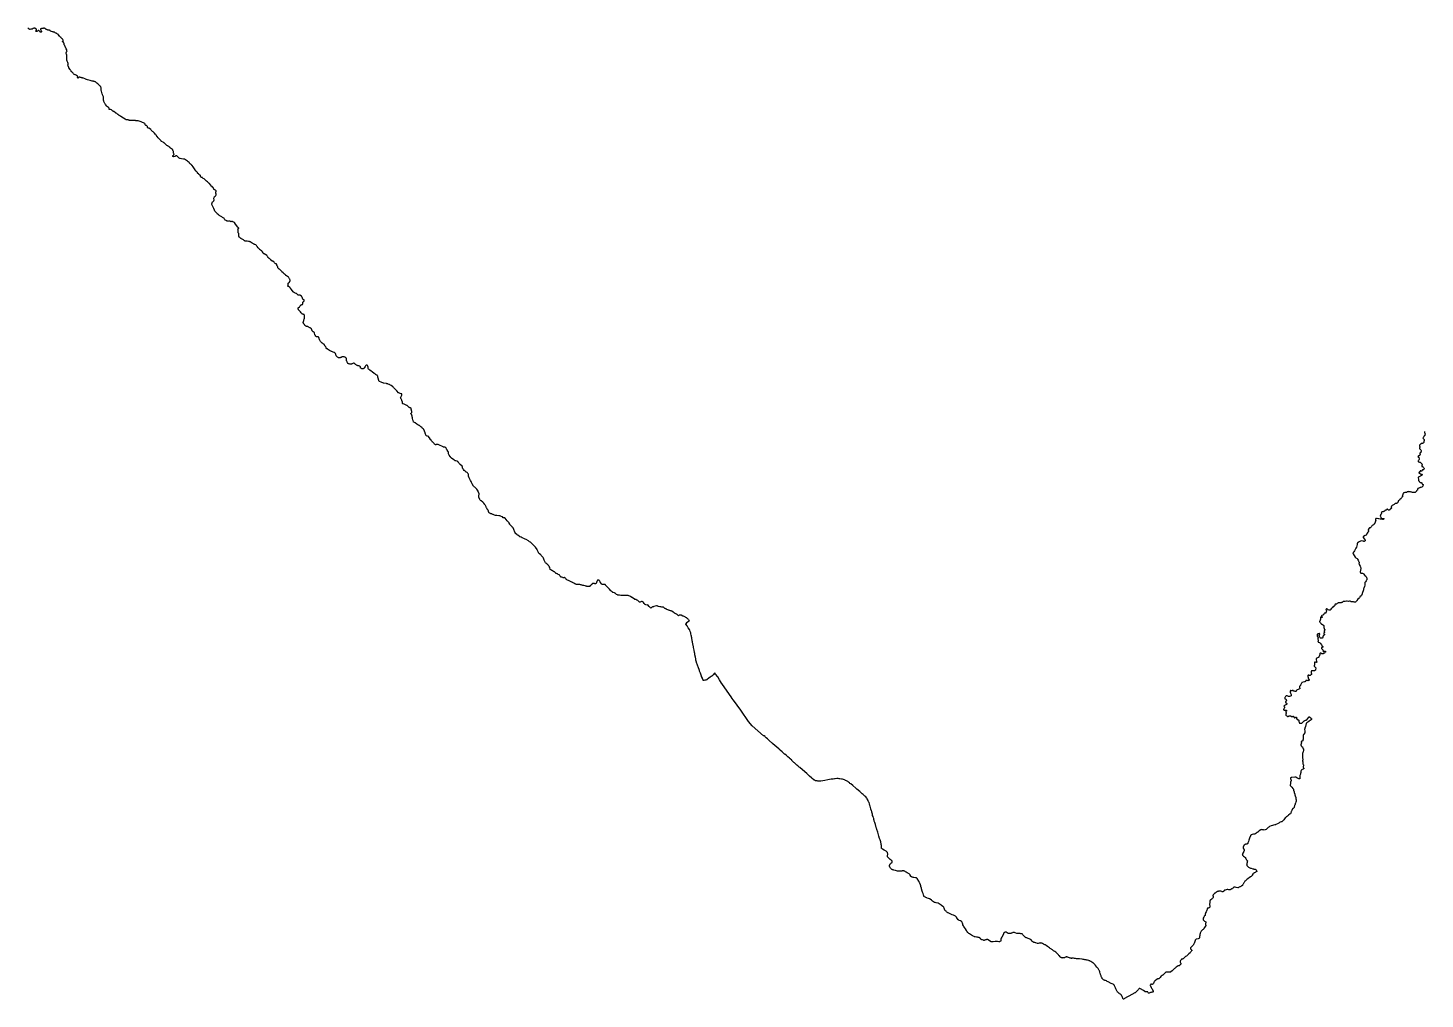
# Model space of a CAD drawing. Header units: inches. Extents: x 103.646 to 104.325, y 22.318 to 22.791.
import ezdxf

# ---------------------------------------------------------------- set-up
doc = ezdxf.new("R2010")
doc.units = ezdxf.units.IN
doc.header["$MEASUREMENT"] = 0

msp = doc.modelspace()

# ---------------------------------------------------------------- linework, layer by layer
at = {"color": 3}
msp.add_lwpolyline([(104.32508, 22.59426), (104.32508, 22.59412), (104.32509, 22.59378), (104.3252, 22.59342), (104.32525, 22.5933), (104.32534, 22.59305), (104.32535, 22.59285), (104.32526, 22.59252), (104.32517, 22.59232), (104.32498, 22.59205), (104.32472, 22.59165), (104.3246, 22.59145), (104.32436, 22.59107), (104.32433, 22.59093), (104.32438, 22.59086), (104.32444, 22.59075), (104.32458, 22.59064), (104.32474, 22.59047), (104.32487, 22.59037), (104.32493, 22.59029), (104.32499, 22.59017), (104.325, 22.59007), (104.32494, 22.5899), (104.32486, 22.58971), (104.32481, 22.58959), (104.32483, 22.58928), (104.32481, 22.58914), (104.32479, 22.58902), (104.32476, 22.58895), (104.3247, 22.58883), (104.32446, 22.58861), (104.32428, 22.5885), (104.32412, 22.58841), (104.32395, 22.58835), (104.32382, 22.58835), (104.32373, 22.58835), (104.32353, 22.58831), (104.32334, 22.58821), (104.32319, 22.58807), (104.32311, 22.58791), (104.32301, 22.58782), (104.32286, 22.58775), (104.32277, 22.58769), (104.32269, 22.58759), (104.32265, 22.58751), (104.32264, 22.58747), (104.32263, 22.58736), (104.32267, 22.58724), (104.32272, 22.58703), (104.32276, 22.58689), (104.32279, 22.58673), (104.32279, 22.58661), (104.32274, 22.58645), (104.32267, 22.58625), (104.32261, 22.58612), (104.3226, 22.586), (104.32261, 22.58591), (104.32265, 22.58584), (104.32271, 22.58578), (104.32282, 22.5857), (104.32301, 22.58558), (104.32313, 22.58551), (104.32321, 22.58544), (104.32329, 22.58535), (104.32345, 22.58504), (104.3235, 22.58494), (104.32352, 22.58484), (104.32352, 22.58477), (104.32338, 22.58446), (104.3233, 22.58431), (104.32322, 22.58406), (104.32318, 22.58397), (104.32311, 22.58389), (104.323, 22.58381), (104.32287, 22.58374), (104.3228, 22.58367), (104.32277, 22.58358), (104.32278, 22.5835), (104.32282, 22.58343), (104.32292, 22.5833), (104.32296, 22.58325), (104.32296, 22.58319), (104.32295, 22.58315), (104.32292, 22.58309), (104.32285, 22.583), (104.32278, 22.58289), (104.32274, 22.5828), (104.32272, 22.5827), (104.32271, 22.58259), (104.32266, 22.58251), (104.3226, 22.58244), (104.32251, 22.58241), (104.32236, 22.58238), (104.32224, 22.58233), (104.32207, 22.58218), (104.32199, 22.58208), (104.32193, 22.58198), (104.32192, 22.58189), (104.32194, 22.58184), (104.32198, 22.58177), (104.32236, 22.58148), (104.32251, 22.58133), (104.32256, 22.58121), (104.32257, 22.5811), (104.32256, 22.58095), (104.32255, 22.58076), (104.32249, 22.5806), (104.32239, 22.58042), (104.32219, 22.58012), (104.32202, 22.57993), (104.32197, 22.57985), (104.32194, 22.57978), (104.32194, 22.57971), (104.32196, 22.57965), (104.32201, 22.57959), (104.32208, 22.57953), (104.32216, 22.5795), (104.32235, 22.57944), (104.32265, 22.57936), (104.32278, 22.57931), (104.32296, 22.57923), (104.32314, 22.57909), (104.32329, 22.57893), (104.32358, 22.57863), (104.32374, 22.57846), (104.32383, 22.5783), (104.32385, 22.57822), (104.32387, 22.57808), (104.32387, 22.57788), (104.32386, 22.57767), (104.32382, 22.57727), (104.32384, 22.57722), (104.32387, 22.57717), (104.32389, 22.57714), (104.32393, 22.57711), (104.324, 22.5771), (104.32408, 22.5771), (104.32417, 22.5771), (104.32427, 22.57708), (104.32435, 22.57706), (104.32441, 22.57701), (104.32446, 22.57693), (104.32448, 22.57684), (104.32453, 22.5767), (104.32456, 22.57662), (104.32473, 22.57642), (104.3249, 22.57624), (104.32497, 22.57615), (104.32499, 22.57607), (104.32499, 22.57601), (104.32482, 22.57571), (104.32475, 22.57565), (104.32465, 22.5756), (104.3245, 22.57557), (104.32433, 22.57555), (104.32422, 22.57552), (104.32413, 22.57548), (104.32402, 22.57539), (104.3239, 22.57521), (104.32381, 22.57503), (104.32378, 22.575), (104.32373, 22.57497), (104.32368, 22.57495), (104.32361, 22.57494), (104.32354, 22.57495), (104.32334, 22.57503), (104.32317, 22.5751), (104.32309, 22.57509), (104.32302, 22.57506), (104.32295, 22.57501), (104.32292, 22.57495), (104.32291, 22.5749), (104.32289, 22.57476), (104.32288, 22.57451), (104.32286, 22.57448), (104.32282, 22.57445), (104.32251, 22.57436), (104.32247, 22.57433), (104.32243, 22.5743), (104.3224, 22.57426), (104.32239, 22.57422), (104.32238, 22.57417), (104.32238, 22.5741), (104.3224, 22.57406), (104.32242, 22.57401), (104.32249, 22.57395), (104.32257, 22.5739), (104.32306, 22.57362), (104.32333, 22.57347), (104.3234, 22.57344), (104.32375, 22.57337), (104.32388, 22.57333), (104.32394, 22.57329), (104.32398, 22.57323), (104.324, 22.57318), (104.324, 22.57314), (104.324, 22.5731), (104.32396, 22.57303), (104.32392, 22.57298), (104.32383, 22.57292), (104.32366, 22.57282), (104.32215, 22.57198), (104.32206, 22.57191), (104.32202, 22.57185), (104.32198, 22.57178), (104.32197, 22.5717), (104.32196, 22.57168), (104.32197, 22.57159), (104.32211, 22.57104), (104.32214, 22.57085), (104.32214, 22.57077), (104.32213, 22.57067), (104.32213, 22.5705), (104.32215, 22.57043), (104.32219, 22.57036), (104.32244, 22.57006), (104.32251, 22.56995), (104.32256, 22.56987), (104.3227, 22.56968), (104.32278, 22.56958), (104.32284, 22.56953), (104.32296, 22.56945), (104.32303, 22.56942), (104.32312, 22.5694), (104.32322, 22.56939), (104.32339, 22.56939), (104.32351, 22.56936), (104.32359, 22.56933), (104.32369, 22.56925), (104.32375, 22.56915), (104.32379, 22.56905), (104.32383, 22.5689), (104.3239, 22.56873), (104.32396, 22.56864), (104.32403, 22.56859), (104.32411, 22.56856), (104.32421, 22.56853), (104.32429, 22.56849), (104.32434, 22.56845), (104.32438, 22.5684), (104.3244, 22.56833), (104.3244, 22.56824), (104.32438, 22.56805), (104.32434, 22.5678), (104.32426, 22.56764), (104.32422, 22.5676), (104.32406, 22.56743), (104.32394, 22.56732), (104.32375, 22.5672), (104.32328, 22.567), (104.32296, 22.56693), (104.3228, 22.56686), (104.32269, 22.56678), (104.32259, 22.56672), (104.32201, 22.5665), (104.32185, 22.56642), (104.32176, 22.56635), (104.32169, 22.56626), (104.32164, 22.56617), (104.32163, 22.56609), (104.32163, 22.56587), (104.32163, 22.56578), (104.32162, 22.56572), (104.32159, 22.56568), (104.32153, 22.56563), (104.32146, 22.56559), (104.3214, 22.56555), (104.32135, 22.5655), (104.32129, 22.56543), (104.32124, 22.56535), (104.32119, 22.56525), (104.32111, 22.56511), (104.32101, 22.565), (104.32071, 22.56472), (104.32054, 22.56455), (104.32039, 22.56447), (104.3203, 22.56447), (104.32021, 22.56446), (104.3201, 22.56448), (104.31983, 22.56452), (104.31958, 22.56457), (104.31927, 22.5646), (104.3189, 22.56467), (104.31857, 22.5647), (104.31826, 22.56477), (104.31809, 22.5648), (104.3178, 22.56489), (104.31775, 22.5649), (104.31752, 22.56494), (104.3173, 22.56493), (104.31709, 22.5649), (104.31695, 22.56488), (104.31686, 22.56487), (104.31675, 22.56484), (104.31668, 22.5648), (104.31658, 22.56474), (104.31647, 22.56464), (104.31635, 22.56456), (104.31633, 22.56455), (104.31625, 22.56453), (104.31617, 22.56451), (104.31605, 22.56451), (104.31586, 22.56453), (104.31572, 22.56453), (104.31563, 22.5645), (104.31549, 22.56446), (104.31526, 22.56441), (104.31511, 22.56439), (104.31503, 22.56437), (104.31496, 22.56434), (104.3149, 22.5643), (104.31486, 22.56424), (104.31482, 22.56418), (104.31472, 22.56398), (104.3146, 22.56369), (104.31451, 22.56347), (104.31437, 22.56319), (104.31431, 22.56304), (104.31429, 22.56298), (104.3143, 22.56293), (104.31437, 22.56269), (104.31439, 22.56264), (104.31439, 22.56259), (104.31438, 22.56255), (104.31436, 22.56252), (104.31433, 22.56249), (104.31407, 22.56229), (104.31403, 22.56225), (104.314, 22.56221), (104.31389, 22.56193), (104.31385, 22.56187), (104.31359, 22.56154), (104.31353, 22.56146), (104.31316, 22.56107), (104.31292, 22.56082), (104.31285, 22.56076), (104.31239, 22.56045), (104.31234, 22.5604), (104.3123, 22.56035), (104.31228, 22.5603), (104.3122, 22.56004), (104.31215, 22.55989), (104.31209, 22.55973), (104.31203, 22.55965), (104.31199, 22.55959), (104.31197, 22.55952), (104.31189, 22.55942), (104.31177, 22.55936), (104.31162, 22.55928), (104.31147, 22.55922), (104.31137, 22.55922), (104.31125, 22.55925), (104.31113, 22.55923), (104.31099, 22.5592), (104.31083, 22.5591), (104.31056, 22.55889), (104.31032, 22.55873), (104.30936, 22.55817), (104.30921, 22.55808), (104.30901, 22.55789), (104.30896, 22.55778), (104.30894, 22.55768), (104.30894, 22.55727), (104.30895, 22.55714), (104.30896, 22.55707), (104.30897, 22.55701), (104.30896, 22.55694), (104.30893, 22.55686), (104.30883, 22.55677), (104.30867, 22.55665), (104.30851, 22.55655), (104.3084, 22.55649), (104.30832, 22.55642), (104.30817, 22.55616), (104.30808, 22.55604), (104.308, 22.55598), (104.30789, 22.55593), (104.30771, 22.5559), (104.30759, 22.55594), (104.30746, 22.55602), (104.30717, 22.55628), (104.30706, 22.55635), (104.30697, 22.55639), (104.30685, 22.5564), (104.30676, 22.55636), (104.30671, 22.55627), (104.30665, 22.55616), (104.30659, 22.55606), (104.30654, 22.55601), (104.30646, 22.55597), (104.30631, 22.55594), (104.30614, 22.55594), (104.30603, 22.55592), (104.30592, 22.55583), (104.30582, 22.55574), (104.30557, 22.55544), (104.30533, 22.55527), (104.30528, 22.55524), (104.3052, 22.5552), (104.30516, 22.55519), (104.30507, 22.55517), (104.30491, 22.55515), (104.30476, 22.55515), (104.3046, 22.55515), (104.30448, 22.55513), (104.30442, 22.55512), (104.30435, 22.55508), (104.30429, 22.55503), (104.30419, 22.55493), (104.30415, 22.55488), (104.30411, 22.55483), (104.30408, 22.55475), (104.30407, 22.55467), (104.30406, 22.55456), (104.30408, 22.55429), (104.30408, 22.55422), (104.30407, 22.55416), (104.30405, 22.55411), (104.30402, 22.55406), (104.30368, 22.55362), (104.30364, 22.55355), (104.30362, 22.55351), (104.30361, 22.55346), (104.30358, 22.55302), (104.30358, 22.55297), (104.3036, 22.55289), (104.30376, 22.55245), (104.3038, 22.55239), (104.30387, 22.55229), (104.30434, 22.55191), (104.30439, 22.55188), (104.30445, 22.55185), (104.30452, 22.55182), (104.30462, 22.5518), (104.30469, 22.5518), (104.30476, 22.55181), (104.30499, 22.55188), (104.30513, 22.5519), (104.30521, 22.55189), (104.30527, 22.55187), (104.30531, 22.55185), (104.30535, 22.55182), (104.30538, 22.55177), (104.30539, 22.55171), (104.30537, 22.55164), (104.30534, 22.55158), (104.30529, 22.55153), (104.30521, 22.55149), (104.30511, 22.55147), (104.30493, 22.55146), (104.30481, 22.55145), (104.30463, 22.55146), (104.30387, 22.55156), (104.30344, 22.55163), (104.30283, 22.55173), (104.30267, 22.55175), (104.302, 22.5519), (104.30192, 22.55192), (104.30176, 22.55196), (104.30163, 22.55194), (104.30154, 22.55191), (104.30147, 22.55186), (104.30139, 22.55177), (104.30131, 22.55168), (104.30125, 22.55158), (104.30122, 22.55149), (104.30122, 22.5514), (104.30123, 22.55133), (104.30134, 22.55096), (104.30135, 22.55084), (104.30132, 22.55073), (104.30126, 22.55051), (104.3011, 22.5501), (104.30069, 22.54932), (104.30051, 22.54904), (104.3004, 22.54891), (104.30034, 22.54884), (104.30027, 22.54879), (104.29988, 22.54856), (104.29966, 22.54844), (104.29948, 22.5483), (104.29925, 22.54804), (104.29908, 22.54777), (104.29898, 22.54756), (104.29892, 22.54747), (104.29884, 22.5474), (104.29879, 22.54737), (104.29876, 22.54736), (104.29867, 22.54733), (104.29848, 22.54731), (104.29838, 22.54726), (104.29828, 22.54717), (104.2982, 22.54709), (104.29783, 22.54662), (104.29778, 22.54652), (104.29775, 22.54642), (104.29772, 22.54634), (104.29772, 22.5463), (104.29772, 22.54625), (104.29775, 22.5462), (104.29784, 22.54605), (104.29788, 22.54598), (104.2979, 22.54594), (104.29791, 22.5459), (104.29791, 22.54586), (104.2979, 22.54582), (104.29787, 22.54575), (104.29776, 22.54561), (104.29769, 22.54552), (104.29762, 22.54543), (104.29748, 22.5452), (104.29723, 22.54474), (104.29722, 22.54471), (104.29718, 22.54464), (104.29706, 22.54444), (104.29694, 22.54419), (104.29687, 22.54406), (104.29679, 22.54393), (104.29667, 22.54383), (104.29627, 22.54358), (104.2954, 22.5431), (104.29532, 22.543), (104.29525, 22.54287), (104.29524, 22.54273), (104.29527, 22.54258), (104.29588, 22.54187), (104.29614, 22.54149), (104.29617, 22.54143), (104.29618, 22.54136), (104.29619, 22.54121), (104.29618, 22.54111), (104.29616, 22.54104), (104.29612, 22.54097), (104.29606, 22.5409), (104.29599, 22.54085), (104.29591, 22.5408), (104.29567, 22.54073), (104.29543, 22.54074), (104.29537, 22.54077), (104.29427, 22.54104), (104.29329, 22.5405), (104.29285, 22.54024), (104.29277, 22.54019), (104.29247, 22.53999), (104.29236, 22.53953), (104.29232, 22.5393), (104.29202, 22.53788), (104.29175, 22.53743), (104.29135, 22.53676), (104.29114, 22.5364), (104.29095, 22.53618), (104.29062, 22.53563), (104.29044, 22.53537), (104.29033, 22.53517), (104.29031, 22.53509), (104.29028, 22.53489), (104.2903, 22.53468), (104.29128, 22.53309), (104.29135, 22.53299), (104.29145, 22.53292), (104.29164, 22.5328), (104.29203, 22.53257), (104.29231, 22.53234), (104.29249, 22.5321), (104.29278, 22.53162), (104.29299, 22.53115), (104.29314, 22.53089), (104.29325, 22.53068), (104.2933, 22.53052), (104.2933, 22.53044), (104.29321, 22.52991), (104.29322, 22.52977), (104.29326, 22.52956), (104.29376, 22.52863), (104.29388, 22.52842), (104.29394, 22.52831), (104.29397, 22.52823), (104.29398, 22.52819), (104.29408, 22.52784), (104.29407, 22.5276), (104.29382, 22.52595), (104.29379, 22.52576), (104.29387, 22.52553), (104.29397, 22.5254), (104.29414, 22.5253), (104.29496, 22.52522), (104.29516, 22.52518), (104.2953, 22.5251), (104.29541, 22.52499), (104.2961, 22.52416), (104.29646, 22.52374), (104.29693, 22.52318), (104.297, 22.52301), (104.29704, 22.52282), (104.29706, 22.52244), (104.29703, 22.52219), (104.29699, 22.52202), (104.29697, 22.52195), (104.29688, 22.52179), (104.29674, 22.52158), (104.29666, 22.52149), (104.29631, 22.52105), (104.29609, 22.52073), (104.29605, 22.52064), (104.29604, 22.52048), (104.29607, 22.52013), (104.29607, 22.51986), (104.29606, 22.51955), (104.29602, 22.5194), (104.29581, 22.51883), (104.29553, 22.51801), (104.29545, 22.5177), (104.29533, 22.51723), (104.29518, 22.51675), (104.29498, 22.51594), (104.2948, 22.51535), (104.29472, 22.51509), (104.29461, 22.51486), (104.29438, 22.51443), (104.29429, 22.51429), (104.29367, 22.51374), (104.29361, 22.51369), (104.29355, 22.51362), (104.29338, 22.51319), (104.29333, 22.51311), (104.29327, 22.51305), (104.2927, 22.51257), (104.29222, 22.51203), (104.29196, 22.51167), (104.29188, 22.51151), (104.29162, 22.51119), (104.29153, 22.51114), (104.29146, 22.51112), (104.29135, 22.51112), (104.29084, 22.51119), (104.29051, 22.51127), (104.29037, 22.5113), (104.28961, 22.51128), (104.28956, 22.51128), (104.2895, 22.51129), (104.28943, 22.51131), (104.28918, 22.51146), (104.28888, 22.51163), (104.2888, 22.51166), (104.28871, 22.51167), (104.28862, 22.51166), (104.28812, 22.51156), (104.28806, 22.51155), (104.28742, 22.51159), (104.28714, 22.51158), (104.28641, 22.51151), (104.28553, 22.51141), (104.28538, 22.51138), (104.28531, 22.51134), (104.28499, 22.51107), (104.2849, 22.51101), (104.28473, 22.51094), (104.28452, 22.51087), (104.28405, 22.51077), (104.28392, 22.51076), (104.28376, 22.51076), (104.28323, 22.51079), (104.28315, 22.51079), (104.28295, 22.51073), (104.28284, 22.51065), (104.28252, 22.51044), (104.28223, 22.51025), (104.28216, 22.51021), (104.28195, 22.51017), (104.28172, 22.51013), (104.28166, 22.51011), (104.28155, 22.51006), (104.28145, 22.50996), (104.28143, 22.50988), (104.28142, 22.50975), (104.2814, 22.50953), (104.28136, 22.50945), (104.28131, 22.5094), (104.28118, 22.50929), (104.28093, 22.50911), (104.2807, 22.50898), (104.28025, 22.50853), (104.27978, 22.50813), (104.27973, 22.50804), (104.27954, 22.50754), (104.27945, 22.50745), (104.27932, 22.50739), (104.27917, 22.50734), (104.27893, 22.50727), (104.2788, 22.50727), (104.27872, 22.50727), (104.27824, 22.50742), (104.27816, 22.50746), (104.27807, 22.50752), (104.2778, 22.50781), (104.27772, 22.50786), (104.2776, 22.50788), (104.27736, 22.50785), (104.27726, 22.5078), (104.27718, 22.50773), (104.27715, 22.50766), (104.27715, 22.50756), (104.27718, 22.50741), (104.27733, 22.50701), (104.27736, 22.50688), (104.27735, 22.50673), (104.2772, 22.50643), (104.27711, 22.50605), (104.27706, 22.50592), (104.27701, 22.50587), (104.27699, 22.50584), (104.27695, 22.50583), (104.27692, 22.50582), (104.27688, 22.50582), (104.27643, 22.50577), (104.27636, 22.50574), (104.2763, 22.5057), (104.27625, 22.50565), (104.2762, 22.50558), (104.27604, 22.50534), (104.27587, 22.50506), (104.27581, 22.50498), (104.27574, 22.50491), (104.27569, 22.50486), (104.27562, 22.50481), (104.27554, 22.50478), (104.27512, 22.50464), (104.27508, 22.50462), (104.27504, 22.50459), (104.27501, 22.50455), (104.27498, 22.5045), (104.27498, 22.50446), (104.27498, 22.5044), (104.275, 22.50435), (104.27502, 22.50431), (104.27522, 22.50407), (104.27524, 22.50403), (104.27525, 22.50398), (104.27526, 22.50394), (104.27526, 22.50389), (104.27525, 22.50384), (104.27524, 22.5038), (104.27522, 22.50376), (104.27518, 22.50373), (104.27515, 22.50371), (104.2751, 22.5037), (104.27505, 22.5037), (104.27501, 22.50371), (104.27471, 22.50382), (104.27466, 22.50384), (104.27462, 22.50383), (104.27458, 22.50383), (104.27452, 22.50381), (104.27449, 22.50378), (104.27446, 22.50375), (104.27445, 22.5037), (104.27444, 22.50364), (104.27444, 22.50355), (104.27445, 22.50349), (104.2745, 22.50328), (104.27452, 22.50319), (104.27453, 22.50314), (104.27453, 22.50308), (104.27452, 22.50302), (104.2745, 22.50295), (104.27447, 22.50287), (104.27408, 22.50186), (104.27406, 22.50178), (104.27405, 22.50171), (104.27405, 22.50166), (104.27406, 22.5016), (104.27408, 22.50153), (104.27412, 22.50148), (104.27416, 22.50143), (104.27443, 22.5011), (104.27471, 22.50079), (104.27476, 22.50074), (104.27488, 22.50063), (104.27503, 22.50052), (104.27512, 22.50046), (104.2754, 22.5003), (104.27598, 22.49994), (104.27602, 22.49991), (104.27606, 22.49988), (104.2761, 22.49983), (104.27612, 22.49979), (104.27614, 22.49974), (104.27615, 22.49969), (104.27616, 22.49964), (104.27616, 22.49958), (104.27618, 22.49859), (104.27618, 22.49854), (104.27619, 22.49847), (104.2762, 22.4984), (104.27622, 22.49833), (104.27625, 22.49826), (104.27627, 22.49822), (104.27651, 22.49782), (104.27653, 22.49779), (104.27655, 22.49774), (104.27656, 22.49771), (104.27656, 22.49766), (104.27655, 22.49761), (104.27653, 22.49757), (104.27651, 22.49754), (104.27639, 22.49738), (104.27634, 22.49731), (104.27629, 22.49724), (104.27626, 22.49718), (104.27624, 22.49714), (104.27624, 22.49709), (104.27624, 22.49703), (104.27624, 22.49699), (104.27626, 22.49695), (104.27636, 22.49676), (104.27641, 22.49665), (104.27642, 22.4966), (104.27642, 22.49654), (104.27642, 22.49649), (104.2764, 22.49645), (104.27637, 22.49641), (104.27632, 22.49634), (104.27629, 22.49631), (104.27617, 22.49619), (104.27611, 22.49613), (104.27606, 22.49605), (104.27605, 22.49599), (104.27605, 22.49594), (104.27606, 22.4959), (104.27609, 22.49585), (104.27612, 22.4958), (104.27628, 22.49565), (104.27631, 22.49562), (104.27634, 22.49559), (104.27638, 22.49554), (104.2764, 22.49547), (104.27641, 22.49539), (104.27641, 22.49533), (104.2764, 22.49526), (104.27637, 22.49521), (104.27634, 22.49516), (104.27599, 22.49494), (104.2759, 22.49486), (104.27583, 22.4948), (104.27581, 22.49477), (104.2758, 22.49474), (104.27574, 22.4946), (104.27569, 22.4944), (104.27564, 22.49425), (104.27557, 22.49401), (104.27555, 22.49392), (104.27551, 22.49382), (104.27542, 22.49372), (104.27533, 22.49366), (104.27525, 22.49364), (104.27481, 22.4936), (104.27469, 22.49361), (104.27458, 22.49365), (104.27446, 22.4937), (104.27439, 22.49376), (104.27429, 22.49386), (104.27408, 22.49417), (104.27405, 22.49426), (104.27398, 22.49453), (104.27389, 22.49493), (104.27387, 22.49507), (104.27388, 22.49516), (104.27391, 22.49525), (104.27393, 22.49532), (104.27408, 22.49551), (104.27412, 22.49558), (104.27414, 22.49565), (104.27413, 22.49572), (104.2741, 22.49577), (104.27407, 22.49581), (104.274, 22.49586), (104.27393, 22.49589), (104.27385, 22.49591), (104.27376, 22.4959), (104.27356, 22.49583), (104.27316, 22.49567), (104.27307, 22.49562), (104.27301, 22.49556), (104.27297, 22.49551), (104.27294, 22.49544), (104.27292, 22.49531), (104.27291, 22.49467), (104.27294, 22.49454), (104.27295, 22.49449), (104.27299, 22.4944), (104.27307, 22.49428), (104.27323, 22.4941), (104.27327, 22.49403), (104.2733, 22.49394), (104.27329, 22.4938), (104.27327, 22.49368), (104.27317, 22.49348), (104.27312, 22.49337), (104.27312, 22.49329), (104.27315, 22.49313), (104.27331, 22.49281), (104.27337, 22.49266), (104.27339, 22.49256), (104.2734, 22.49247), (104.27337, 22.49236), (104.27328, 22.49218), (104.27325, 22.49207), (104.27325, 22.49197), (104.27328, 22.4919), (104.27334, 22.4918), (104.27338, 22.49175), (104.2734, 22.49173), (104.27347, 22.49168), (104.27355, 22.49163), (104.27404, 22.49146), (104.27416, 22.4914), (104.27429, 22.49133), (104.27439, 22.49127), (104.27445, 22.4912), (104.27454, 22.49107), (104.27493, 22.49032), (104.27508, 22.49008), (104.27519, 22.48993), (104.27528, 22.48982), (104.27541, 22.4897), (104.27555, 22.48955), (104.27559, 22.48947), (104.27559, 22.48936), (104.27558, 22.48928), (104.27553, 22.48921), (104.27546, 22.48917), (104.27521, 22.4891), (104.27506, 22.48903), (104.27495, 22.48891), (104.2749, 22.48883), (104.27489, 22.48872), (104.27491, 22.48862), (104.27496, 22.48855), (104.27506, 22.48847), (104.27533, 22.48828), (104.27545, 22.48816), (104.27561, 22.48798), (104.27569, 22.48786), (104.27573, 22.48777), (104.27574, 22.48769), (104.27568, 22.48733), (104.2757, 22.48729), (104.27579, 22.48722), (104.27591, 22.48719), (104.27611, 22.4872), (104.27639, 22.48729), (104.27665, 22.48737), (104.27674, 22.48737), (104.27682, 22.48732), (104.27688, 22.48725), (104.2769, 22.48717), (104.27691, 22.48709), (104.2769, 22.48699), (104.27685, 22.48689), (104.27679, 22.48678), (104.27666, 22.48661), (104.27639, 22.4864), (104.27599, 22.48617), (104.2757, 22.48603), (104.27552, 22.48596), (104.2753, 22.48596), (104.27512, 22.48603), (104.27483, 22.48627), (104.27466, 22.48637), (104.27456, 22.48641), (104.27445, 22.48641), (104.27434, 22.48638), (104.27427, 22.48632), (104.27423, 22.48625), (104.27419, 22.48612), (104.27409, 22.48561), (104.27402, 22.48536), (104.27396, 22.48515), (104.27383, 22.48472), (104.27375, 22.48452), (104.27371, 22.48444), (104.27365, 22.48438), (104.27355, 22.48431), (104.27331, 22.48422), (104.27273, 22.48396), (104.27261, 22.48385), (104.27253, 22.48375), (104.27243, 22.48357), (104.27237, 22.48335), (104.27239, 22.48322), (104.27261, 22.48228), (104.27262, 22.48217), (104.27263, 22.48208), (104.27262, 22.48202), (104.27261, 22.48195), (104.27257, 22.4819), (104.27251, 22.48186), (104.27245, 22.48186), (104.27198, 22.48198), (104.27183, 22.482), (104.27171, 22.48198), (104.27164, 22.48193), (104.27158, 22.48185), (104.27156, 22.48176), (104.27152, 22.4816), (104.27149, 22.48132), (104.27152, 22.48109), (104.27158, 22.48087), (104.27159, 22.48075), (104.27158, 22.48066), (104.27156, 22.48059), (104.27154, 22.48053), (104.27139, 22.48032), (104.27136, 22.48025), (104.27134, 22.48019), (104.27133, 22.48012), (104.27134, 22.48006), (104.27137, 22.47999), (104.27153, 22.47981), (104.27167, 22.47969), (104.27181, 22.47958), (104.27203, 22.47939), (104.27208, 22.47935), (104.27212, 22.4793), (104.27214, 22.47926), (104.27216, 22.4792), (104.27216, 22.47912), (104.27216, 22.47901), (104.27208, 22.47837), (104.27205, 22.47825), (104.27201, 22.47813), (104.27194, 22.47803), (104.27188, 22.47798), (104.27178, 22.47789), (104.2717, 22.47785), (104.2716, 22.47781), (104.2715, 22.47778), (104.27141, 22.47776), (104.27131, 22.47776), (104.27097, 22.47779), (104.27034, 22.47779), (104.27023, 22.47778), (104.27015, 22.47773), (104.27009, 22.47768), (104.27004, 22.47762), (104.27, 22.47754), (104.26994, 22.47737), (104.26991, 22.47725), (104.26989, 22.47714), (104.26989, 22.47704), (104.26989, 22.47694), (104.26991, 22.47685), (104.26998, 22.47666), (104.27012, 22.47639), (104.27016, 22.4763), (104.27017, 22.47622), (104.27015, 22.47616), (104.27012, 22.47609), (104.27006, 22.476), (104.26998, 22.47591), (104.26989, 22.47585), (104.26973, 22.47575), (104.26939, 22.47554), (104.26921, 22.47544), (104.26916, 22.47543), (104.26911, 22.47543), (104.26906, 22.47543), (104.26896, 22.47548), (104.26879, 22.47557), (104.26866, 22.47563), (104.26859, 22.47564), (104.26853, 22.47564), (104.26848, 22.47562), (104.26844, 22.47559), (104.26839, 22.47554), (104.26835, 22.47548), (104.26832, 22.47543), (104.2683, 22.47536), (104.26828, 22.47529), (104.26826, 22.47521), (104.26827, 22.47511), (104.26838, 22.47486), (104.26842, 22.47474), (104.26843, 22.47466), (104.26842, 22.47461), (104.26842, 22.47443), (104.26843, 22.47431), (104.26847, 22.47415), (104.26852, 22.47406), (104.26858, 22.47397), (104.26871, 22.47381), (104.26879, 22.47372), (104.26895, 22.47354), (104.26901, 22.47343), (104.26903, 22.47336), (104.26903, 22.47329), (104.269, 22.47323), (104.26897, 22.47319), (104.26893, 22.47316), (104.26881, 22.4731), (104.26864, 22.47302), (104.26855, 22.47299), (104.26844, 22.47297), (104.26833, 22.47296), (104.26822, 22.47298), (104.26813, 22.473), (104.26784, 22.47309), (104.26775, 22.4731), (104.26763, 22.4731), (104.26753, 22.47308), (104.26744, 22.47303), (104.26739, 22.47299), (104.26735, 22.47294), (104.26731, 22.47288), (104.26727, 22.47281), (104.26724, 22.47272), (104.26719, 22.47263), (104.26713, 22.47257), (104.26708, 22.47252), (104.26698, 22.47247), (104.26676, 22.47238), (104.26545, 22.47205), (104.26532, 22.47196), (104.26521, 22.47177), (104.26478, 22.47071), (104.26474, 22.47064), (104.2646, 22.47052), (104.26448, 22.47041), (104.26443, 22.47035), (104.26438, 22.47024), (104.26434, 22.47006), (104.26431, 22.46987), (104.26429, 22.46973), (104.26433, 22.46958), (104.2644, 22.46937), (104.26443, 22.46926), (104.26444, 22.46917), (104.2644, 22.4691), (104.26437, 22.46904), (104.26426, 22.46896), (104.26357, 22.46866), (104.26305, 22.46842), (104.26288, 22.46833), (104.26282, 22.46829), (104.26277, 22.46824), (104.26274, 22.46816), (104.26271, 22.46806), (104.26267, 22.46795), (104.2626, 22.46783), (104.26252, 22.46776), (104.26244, 22.46772), (104.26233, 22.46771), (104.26218, 22.46774), (104.26178, 22.46781), (104.2615, 22.46787), (104.26139, 22.46793), (104.26132, 22.46799), (104.26119, 22.46813), (104.26113, 22.46817), (104.26104, 22.46819), (104.26093, 22.46818), (104.26074, 22.46813), (104.26056, 22.46808), (104.26048, 22.46807), (104.26039, 22.46807), (104.25999, 22.46816), (104.25992, 22.46815), (104.25986, 22.46812), (104.25982, 22.46809), (104.25977, 22.46794), (104.25975, 22.46784), (104.25976, 22.46764), (104.2598, 22.46736), (104.25991, 22.46695), (104.26015, 22.46618), (104.26021, 22.46598), (104.26024, 22.46587), (104.26026, 22.46579), (104.26025, 22.46572), (104.26018, 22.4656), (104.26009, 22.46551), (104.26002, 22.46546), (104.25991, 22.46543), (104.25946, 22.46533), (104.2593, 22.46531), (104.25894, 22.4653), (104.25856, 22.4654), (104.25821, 22.4656), (104.25812, 22.46563), (104.258, 22.46563), (104.25794, 22.46561), (104.25778, 22.46555), (104.25767, 22.46545), (104.2576, 22.46539), (104.25749, 22.46525), (104.25724, 22.465), (104.25716, 22.46485), (104.25711, 22.46474), (104.25708, 22.46451), (104.25707, 22.46438), (104.2571, 22.46428), (104.25714, 22.4642), (104.25718, 22.46415), (104.25725, 22.46409), (104.25759, 22.46397), (104.25765, 22.46395), (104.25774, 22.46386), (104.25785, 22.46369), (104.25791, 22.46352), (104.25793, 22.46342), (104.25792, 22.46335), (104.2579, 22.46326), (104.25784, 22.46316), (104.25771, 22.463), (104.25763, 22.46288), (104.25759, 22.46278), (104.25753, 22.46262), (104.25752, 22.46252), (104.25752, 22.4624), (104.25754, 22.4623), (104.2576, 22.46223), (104.25768, 22.46217), (104.25775, 22.46214), (104.25792, 22.46207), (104.25797, 22.46203), (104.25803, 22.46193), (104.25807, 22.46181), (104.25809, 22.46171), (104.25809, 22.46164), (104.25808, 22.46159), (104.25807, 22.46154), (104.25803, 22.46147), (104.25789, 22.46136), (104.25696, 22.46085), (104.25678, 22.46072), (104.25674, 22.46065), (104.25672, 22.46058), (104.25672, 22.46051), (104.25673, 22.46042), (104.2569, 22.46015), (104.25695, 22.46005), (104.25697, 22.45997), (104.25696, 22.45988), (104.25682, 22.45948), (104.25665, 22.4592), (104.25658, 22.45911), (104.25653, 22.45904), (104.2565, 22.45896), (104.25649, 22.4589), (104.2565, 22.45882), (104.25653, 22.45875), (104.25661, 22.4587), (104.25676, 22.45861), (104.25684, 22.45858), (104.25697, 22.45855), (104.25714, 22.45855), (104.25736, 22.45857), (104.25745, 22.45857), (104.25761, 22.4586), (104.25774, 22.45859), (104.25781, 22.45858), (104.25786, 22.45855), (104.25791, 22.45851), (104.25795, 22.45846), (104.25798, 22.45836), (104.25798, 22.45832), (104.25796, 22.45825), (104.2579, 22.4582), (104.25783, 22.45816), (104.25777, 22.4581), (104.25768, 22.45802), (104.25758, 22.45792), (104.25755, 22.45789), (104.25754, 22.45784), (104.25754, 22.45779), (104.25757, 22.45766), (104.2576, 22.45761), (104.25763, 22.45758), (104.25775, 22.45748), (104.25781, 22.45738), (104.25783, 22.45727), (104.25782, 22.4572), (104.25779, 22.45711), (104.2577, 22.45697), (104.25762, 22.45685), (104.25758, 22.45674), (104.25756, 22.4566), (104.25756, 22.45639), (104.25757, 22.4563), (104.2576, 22.45622), (104.25768, 22.45613), (104.2578, 22.45604), (104.25804, 22.4559), (104.25811, 22.45586), (104.25817, 22.45582), (104.25828, 22.45568), (104.25836, 22.45556), (104.25843, 22.45548), (104.25855, 22.45545), (104.25861, 22.45545), (104.25867, 22.45546), (104.25872, 22.45548), (104.2589, 22.45562), (104.25896, 22.45567), (104.25903, 22.45572), (104.25913, 22.45577), (104.25942, 22.45584), (104.25954, 22.45585), (104.25967, 22.45586), (104.25979, 22.45585), (104.2599, 22.45581), (104.25999, 22.45577), (104.26004, 22.45573), (104.26014, 22.45565), (104.26025, 22.45559), (104.26035, 22.45555), (104.26044, 22.45554), (104.26053, 22.45553), (104.26062, 22.45553), (104.26069, 22.45554), (104.26095, 22.4556), (104.26108, 22.45562), (104.26119, 22.45562), (104.26125, 22.45561), (104.2613, 22.4556), (104.26135, 22.45558), (104.26139, 22.45555), (104.26145, 22.4555), (104.26149, 22.45543), (104.26151, 22.45534), (104.26153, 22.45523), (104.26155, 22.45517), (104.26159, 22.45509), (104.26162, 22.45506), (104.26168, 22.45501), (104.26171, 22.45499), (104.26177, 22.45496), (104.26183, 22.45495), (104.26188, 22.45494), (104.26198, 22.45495), (104.26212, 22.45499), (104.26219, 22.45502), (104.26227, 22.45506), (104.26233, 22.45512), (104.26239, 22.45516), (104.26244, 22.45517), (104.2625, 22.45518), (104.26254, 22.45518), (104.26259, 22.45517), (104.26268, 22.45514), (104.26274, 22.45511), (104.2628, 22.45506), (104.26284, 22.45501), (104.26288, 22.45496), (104.26289, 22.45491), (104.2629, 22.45486), (104.26289, 22.45476), (104.26287, 22.45457), (104.26287, 22.45444), (104.26287, 22.4544), (104.2629, 22.45431), (104.26296, 22.4542), (104.26299, 22.45416), (104.26305, 22.45411), (104.26311, 22.45407), (104.26319, 22.45403), (104.26331, 22.454), (104.26349, 22.45395), (104.26365, 22.45392), (104.26374, 22.45389), (104.26379, 22.45387), (104.26385, 22.45383), (104.26391, 22.45376), (104.26398, 22.45366), (104.264, 22.45361), (104.26401, 22.45357), (104.26402, 22.45309), (104.26403, 22.45277), (104.26404, 22.45264), (104.26407, 22.45257), (104.26411, 22.45249), (104.26414, 22.45244), (104.2642, 22.45237), (104.26431, 22.4523), (104.26438, 22.45227), (104.26449, 22.45224), (104.26459, 22.45224), (104.2647, 22.45224), (104.26485, 22.45226), (104.26504, 22.45229), (104.26522, 22.45233), (104.26536, 22.45236), (104.26549, 22.45241), (104.2656, 22.45246), (104.2657, 22.45254), (104.2659, 22.45275), (104.26606, 22.4529), (104.26624, 22.45309), (104.26637, 22.45321), (104.26646, 22.45328), (104.2666, 22.45338), (104.26719, 22.45367), (104.26744, 22.45378), (104.26766, 22.4539), (104.26777, 22.45397), (104.26825, 22.45459), (104.26873, 22.45516), (104.2688, 22.45521), (104.26892, 22.45529), (104.26901, 22.4553), (104.26909, 22.45531), (104.26923, 22.45527), (104.2693, 22.45523), (104.26935, 22.4552), (104.26976, 22.45483), (104.26999, 22.45461), (104.27007, 22.45451), (104.2701, 22.45445), (104.27012, 22.45438), (104.27012, 22.45424), (104.2701, 22.45413), (104.27005, 22.45405), (104.27, 22.45398), (104.26995, 22.45394), (104.26992, 22.45391), (104.26967, 22.45371), (104.26879, 22.45311), (104.2679, 22.45251), (104.26771, 22.45235), (104.26762, 22.45222), (104.26755, 22.45208), (104.26712, 22.45062), (104.26689, 22.44988), (104.26679, 22.4495), (104.26674, 22.44931), (104.26673, 22.44922), (104.26672, 22.44913), (104.26679, 22.44862), (104.26689, 22.4481), (104.2669, 22.44793), (104.26689, 22.44787), (104.26684, 22.44769), (104.26681, 22.44763), (104.26637, 22.44698), (104.26623, 22.44677), (104.26616, 22.44662), (104.26612, 22.44648), (104.26608, 22.4462), (104.26599, 22.44508), (104.26597, 22.44452), (104.26593, 22.44395), (104.26592, 22.44387), (104.26589, 22.44379), (104.26586, 22.44372), (104.26583, 22.44368), (104.2658, 22.44366), (104.26569, 22.4436), (104.26557, 22.44355), (104.26535, 22.4435), (104.2652, 22.44344), (104.26515, 22.4434), (104.26511, 22.44335), (104.26506, 22.44327), (104.26504, 22.44322), (104.26504, 22.44317), (104.26518, 22.44273), (104.2652, 22.44267), (104.2652, 22.44262), (104.26517, 22.44251), (104.26515, 22.44245), (104.26505, 22.44223), (104.265, 22.44212), (104.26499, 22.44207), (104.26498, 22.442), (104.26497, 22.44183), (104.26496, 22.4416), (104.26495, 22.44154), (104.26496, 22.44147), (104.26497, 22.44141), (104.265, 22.44136), (104.26509, 22.44122), (104.26525, 22.44105), (104.26531, 22.44099), (104.2654, 22.44092), (104.26557, 22.44082), (104.2657, 22.44073), (104.26574, 22.4407), (104.26577, 22.44066), (104.26579, 22.4406), (104.26581, 22.44035), (104.26582, 22.44026), (104.26583, 22.44019), (104.26584, 22.44014), (104.26587, 22.44009), (104.26591, 22.44003), (104.26601, 22.43993), (104.26611, 22.43985), (104.26615, 22.43979), (104.2662, 22.4397), (104.26622, 22.43963), (104.26624, 22.43956), (104.26624, 22.4395), (104.26624, 22.43944), (104.2662, 22.43912), (104.26613, 22.4388), (104.26606, 22.43848), (104.26604, 22.4384), (104.2659, 22.43802), (104.26576, 22.43758), (104.26572, 22.43741), (104.26569, 22.43722), (104.26568, 22.43707), (104.2657, 22.43665), (104.26571, 22.43647), (104.26572, 22.43603), (104.26573, 22.43584), (104.26576, 22.4355), (104.2658, 22.43526), (104.26585, 22.43492), (104.26588, 22.43468), (104.26588, 22.43459), (104.26587, 22.43449), (104.26577, 22.434), (104.26575, 22.43375), (104.26577, 22.43365), (104.26581, 22.43355), (104.26586, 22.43346), (104.26594, 22.43325), (104.26596, 22.43318), (104.26596, 22.43312), (104.26595, 22.43302), (104.26591, 22.43278), (104.2659, 22.43269), (104.26591, 22.4326), (104.26592, 22.43252), (104.26595, 22.43244), (104.26605, 22.43218), (104.26614, 22.43199), (104.26617, 22.43193), (104.26619, 22.43188), (104.26619, 22.43182), (104.26619, 22.43175), (104.26618, 22.43164), (104.26613, 22.43148), (104.26604, 22.43123), (104.26603, 22.43116), (104.26602, 22.43107), (104.26604, 22.43099), (104.26608, 22.43088), (104.26622, 22.4306), (104.2663, 22.43044), (104.26632, 22.43037), (104.26633, 22.43031), (104.26634, 22.43025), (104.26634, 22.43018), (104.26632, 22.43013), (104.26628, 22.43007), (104.26624, 22.43002), (104.2662, 22.42999), (104.26607, 22.42992), (104.2656, 22.42967), (104.26534, 22.42953), (104.2652, 22.42946), (104.26512, 22.42939), (104.26505, 22.4293), (104.26502, 22.42922), (104.26496, 22.42897), (104.2649, 22.42856), (104.26485, 22.42808), (104.26482, 22.42794), (104.26478, 22.42776), (104.26467, 22.4274), (104.26448, 22.42688), (104.26446, 22.42679), (104.26446, 22.42671), (104.26447, 22.42601), (104.26446, 22.42539), (104.26445, 22.42534), (104.26443, 22.4253), (104.2644, 22.42527), (104.26433, 22.42522), (104.26425, 22.42518), (104.26415, 22.42514), (104.26408, 22.42514), (104.26399, 22.42514), (104.26389, 22.42517), (104.2636, 22.42532), (104.26327, 22.42551), (104.26301, 22.42567), (104.26251, 22.42597), (104.26243, 22.42601), (104.26235, 22.42605), (104.26225, 22.42607), (104.26214, 22.42608), (104.26206, 22.42607), (104.26051, 22.42586), (104.26042, 22.42584), (104.26029, 22.4258), (104.26018, 22.42576), (104.26006, 22.42571), (104.26, 22.42566), (104.25995, 22.4256), (104.25991, 22.42552), (104.25989, 22.42543), (104.25989, 22.42534), (104.25991, 22.42522), (104.25995, 22.42513), (104.26003, 22.42494), (104.26013, 22.42469), (104.26017, 22.42456), (104.26019, 22.42443), (104.2602, 22.42438), (104.26018, 22.42427), (104.26016, 22.4242), (104.26013, 22.42415), (104.25998, 22.42392), (104.25993, 22.42384), (104.25991, 22.42376), (104.25989, 22.42365), (104.25981, 22.42296), (104.25975, 22.42213), (104.25977, 22.42202), (104.25979, 22.42196), (104.2599, 22.42182), (104.26046, 22.4212), (104.26109, 22.42048), (104.26115, 22.4204), (104.2612, 22.42033), (104.26128, 22.42019), (104.26131, 22.4201), (104.26134, 22.42), (104.26136, 22.4199), (104.26138, 22.41977), (104.26139, 22.41973), (104.26164, 22.41891), (104.26174, 22.41855), (104.26196, 22.4177), (104.26204, 22.41738), (104.26218, 22.41685), (104.2624, 22.41605), (104.26249, 22.41572), (104.26254, 22.41535), (104.26255, 22.41521), (104.26257, 22.41508), (104.2626, 22.41481), (104.26266, 22.41438), (104.26265, 22.41424), (104.26264, 22.41419), (104.26256, 22.41394), (104.26232, 22.41343), (104.26222, 22.41318), (104.2621, 22.41288), (104.26193, 22.41245), (104.26184, 22.41214), (104.26179, 22.41196), (104.26168, 22.41152), (104.26161, 22.41123), (104.26147, 22.41103), (104.26117, 22.41083), (104.26101, 22.41071), (104.26097, 22.41068), (104.26082, 22.41053), (104.26078, 22.41046), (104.26069, 22.41031), (104.26052, 22.40985), (104.26036, 22.40947), (104.26026, 22.40922), (104.26014, 22.40895), (104.26005, 22.40867), (104.26, 22.40853), (104.25983, 22.4082), (104.25974, 22.40811), (104.25898, 22.40752), (104.25844, 22.4071), (104.25794, 22.4067), (104.25772, 22.40654), (104.25749, 22.40637), (104.2573, 22.40625), (104.25723, 22.40619), (104.25691, 22.40569), (104.25659, 22.40523), (104.25609, 22.40471), (104.25568, 22.40434), (104.25551, 22.40424), (104.25539, 22.40419), (104.25486, 22.40404), (104.2546, 22.40393), (104.25417, 22.4037), (104.2535, 22.40331), (104.25277, 22.40291), (104.25266, 22.40287), (104.25257, 22.40286), (104.25245, 22.40285), (104.25222, 22.40283), (104.25168, 22.40272), (104.25113, 22.40252), (104.25052, 22.40228), (104.24972, 22.40196), (104.2495, 22.40185), (104.24932, 22.40174), (104.24902, 22.40148), (104.24867, 22.40111), (104.24816, 22.40062), (104.24804, 22.40056), (104.24712, 22.40027), (104.24681, 22.4003), (104.24642, 22.4004), (104.24604, 22.40044), (104.24568, 22.40046), (104.24544, 22.40044), (104.24536, 22.40039), (104.24524, 22.40033), (104.24504, 22.40017), (104.24495, 22.4001), (104.2445, 22.3997), (104.24401, 22.39932), (104.24384, 22.3992), (104.24366, 22.39907), (104.24324, 22.39874), (104.24297, 22.39853), (104.24262, 22.39835), (104.24246, 22.39829), (104.24194, 22.39821), (104.24122, 22.3981), (104.24087, 22.398), (104.2407, 22.39789), (104.24052, 22.3977), (104.24047, 22.39762), (104.24045, 22.39757), (104.24036, 22.39736), (104.2403, 22.39719), (104.24001, 22.39632), (104.23966, 22.39534), (104.23943, 22.3947), (104.2392, 22.39404), (104.23913, 22.39389), (104.23905, 22.39375), (104.23895, 22.39362), (104.23887, 22.39355), (104.23878, 22.3935), (104.23869, 22.39346), (104.2386, 22.39344), (104.23835, 22.39343), (104.23825, 22.39342), (104.23806, 22.39336), (104.23795, 22.3933), (104.23777, 22.39317), (104.23741, 22.39291), (104.23725, 22.39276), (104.23712, 22.39261), (104.23703, 22.39244), (104.23687, 22.39201), (104.23678, 22.39164), (104.23678, 22.39155), (104.23679, 22.39148), (104.23681, 22.39141), (104.23685, 22.39135), (104.23711, 22.39106), (104.23716, 22.39101), (104.23726, 22.39092), (104.23733, 22.39084), (104.23737, 22.39073), (104.23741, 22.3906), (104.23742, 22.39046), (104.23743, 22.39037), (104.2374, 22.39025), (104.23722, 22.3899), (104.23715, 22.38979), (104.23673, 22.38906), (104.23653, 22.38868), (104.23645, 22.38845), (104.23639, 22.38823), (104.23646, 22.38821), (104.2365, 22.38817), (104.23653, 22.38813), (104.23672, 22.38786), (104.23688, 22.38771), (104.23707, 22.38756), (104.23747, 22.38728), (104.23763, 22.38712), (104.23776, 22.38694), (104.23808, 22.38646), (104.23812, 22.3864), (104.2383, 22.38614), (104.23839, 22.386), (104.23866, 22.38561), (104.23884, 22.38539), (104.23889, 22.38529), (104.23891, 22.38517), (104.23888, 22.38491), (104.23887, 22.38484), (104.23878, 22.38449), (104.23863, 22.38403), (104.23857, 22.38369), (104.23855, 22.38358), (104.23856, 22.38353), (104.23856, 22.38343), (104.23858, 22.38332), (104.23863, 22.38319), (104.23869, 22.38307), (104.23882, 22.3829), (104.23901, 22.38269), (104.23904, 22.38266), (104.23927, 22.38245), (104.23953, 22.38224), (104.2398, 22.38206), (104.24013, 22.38189), (104.24044, 22.38178), (104.24082, 22.38166), (104.24155, 22.38142), (104.24182, 22.38135), (104.24211, 22.38129), (104.24274, 22.38118), (104.24291, 22.38112), (104.24302, 22.38106), (104.24313, 22.38097), (104.24331, 22.38066), (104.24336, 22.38057), (104.2434, 22.3805), (104.24351, 22.38025), (104.24352, 22.38017), (104.24352, 22.38006), (104.24289, 22.37972), (104.24272, 22.37964), (104.24239, 22.37949), (104.24227, 22.37941), (104.24202, 22.3793), (104.24173, 22.37914), (104.24166, 22.3791), (104.24157, 22.37899), (104.24151, 22.37886), (104.24126, 22.37832), (104.24121, 22.37822), (104.24113, 22.3781), (104.24102, 22.37801), (104.24086, 22.37787), (104.24068, 22.37772), (104.2404, 22.37749), (104.23975, 22.37698), (104.23934, 22.37663), (104.23914, 22.37648), (104.2387, 22.37621), (104.23846, 22.37605), (104.23834, 22.37596), (104.23796, 22.37562), (104.23765, 22.37533), (104.23745, 22.3751), (104.2373, 22.37482), (104.23718, 22.37453), (104.23689, 22.37399), (104.23669, 22.3737), (104.23657, 22.37352), (104.23645, 22.37336), (104.23619, 22.37316), (104.23608, 22.37309), (104.23569, 22.37283), (104.23543, 22.37267), (104.2352, 22.37256), (104.23465, 22.37228), (104.23445, 22.3722), (104.23423, 22.37219), (104.23353, 22.37231), (104.23295, 22.37243), (104.23262, 22.37249), (104.23244, 22.37249), (104.23229, 22.37243), (104.23204, 22.37221), (104.23186, 22.372), (104.23179, 22.37191), (104.2316, 22.37173), (104.2314, 22.37159), (104.23081, 22.37136), (104.23047, 22.37123), (104.23041, 22.37122), (104.23013, 22.3712), (104.22993, 22.37121), (104.22944, 22.37129), (104.22928, 22.3713), (104.22911, 22.37129), (104.22863, 22.37117), (104.22812, 22.37105), (104.22802, 22.37102), (104.22793, 22.37099), (104.22784, 22.37096), (104.22776, 22.37091), (104.22771, 22.37088), (104.22766, 22.37082), (104.2276, 22.37074), (104.22734, 22.37045), (104.22726, 22.37037), (104.2272, 22.37033), (104.22712, 22.37028), (104.22701, 22.37023), (104.22691, 22.37022), (104.22682, 22.37022), (104.22664, 22.37026), (104.22648, 22.37031), (104.22603, 22.37045), (104.22578, 22.37051), (104.22554, 22.37056), (104.22544, 22.37057), (104.22536, 22.37058), (104.22524, 22.37058), (104.22515, 22.37057), (104.22505, 22.37055), (104.22485, 22.37049), (104.22464, 22.37042), (104.22454, 22.37039), (104.22443, 22.37034), (104.22389, 22.37003), (104.22381, 22.36999), (104.22359, 22.36985), (104.22317, 22.3696), (104.22308, 22.36954), (104.22298, 22.36948), (104.22291, 22.36942), (104.22285, 22.36936), (104.22278, 22.36929), (104.22256, 22.36903), (104.22242, 22.36889), (104.22233, 22.36879), (104.22228, 22.36872), (104.22223, 22.36865), (104.22219, 22.36857), (104.22217, 22.36851), (104.22215, 22.36844), (104.22215, 22.36836), (104.22217, 22.36828), (104.22223, 22.36803), (104.22227, 22.36792), (104.22229, 22.36782), (104.2223, 22.36771), (104.2223, 22.36764), (104.22229, 22.36756), (104.22227, 22.3675), (104.22223, 22.36743), (104.22217, 22.36734), (104.22207, 22.36721), (104.22189, 22.36699), (104.22179, 22.36687), (104.22168, 22.36675), (104.22159, 22.36667), (104.22151, 22.36661), (104.22136, 22.36652), (104.22112, 22.36638), (104.22099, 22.3663), (104.22092, 22.36624), (104.22087, 22.36619), (104.22083, 22.36614), (104.22079, 22.36608), (104.22077, 22.36601), (104.22074, 22.36594), (104.22071, 22.36579), (104.22068, 22.36557), (104.22067, 22.36548), (104.2207, 22.36505), (104.22069, 22.36493), (104.22068, 22.36484), (104.22066, 22.36473), (104.22064, 22.36466), (104.2205, 22.36429), (104.22049, 22.36421), (104.22048, 22.36415), (104.22048, 22.36406), (104.2205, 22.36396), (104.22057, 22.36356), (104.22063, 22.36334), (104.22065, 22.36326), (104.22066, 22.36318), (104.22066, 22.36312), (104.22065, 22.36306), (104.22063, 22.36297), (104.22057, 22.36282), (104.22051, 22.36268), (104.22047, 22.36259), (104.22042, 22.36252), (104.22036, 22.36247), (104.22029, 22.36241), (104.22019, 22.36237), (104.22008, 22.36234), (104.21993, 22.3623), (104.21981, 22.36228), (104.21964, 22.36223), (104.21955, 22.36218), (104.21947, 22.36213), (104.21942, 22.36207), (104.21938, 22.36202), (104.21934, 22.36195), (104.21931, 22.36182), (104.21928, 22.36168), (104.2192, 22.36136), (104.21917, 22.36126), (104.21915, 22.36119), (104.21906, 22.36096), (104.21898, 22.36079), (104.21883, 22.3605), (104.21855, 22.36004), (104.21851, 22.35996), (104.21849, 22.35991), (104.21847, 22.35984), (104.21843, 22.35939), (104.21839, 22.35892), (104.21835, 22.35882), (104.21833, 22.35878), (104.21829, 22.35871), (104.21795, 22.35836), (104.21787, 22.35826), (104.21781, 22.35818), (104.2177, 22.35793), (104.21765, 22.35781), (104.21743, 22.35732), (104.21737, 22.35717), (104.21735, 22.35706), (104.21734, 22.35693), (104.21735, 22.35679), (104.21737, 22.35673), (104.21741, 22.35664), (104.21745, 22.35656), (104.21754, 22.35646), (104.21768, 22.35632), (104.21794, 22.35609), (104.21805, 22.35601), (104.21844, 22.35575), (104.21852, 22.35569), (104.21859, 22.3556), (104.21861, 22.35556), (104.21864, 22.35552), (104.21865, 22.35547), (104.21867, 22.3554), (104.21869, 22.35531), (104.21869, 22.35523), (104.21867, 22.35512), (104.21853, 22.35475), (104.2185, 22.35467), (104.21849, 22.35462), (104.21847, 22.35454), (104.21849, 22.35442), (104.21853, 22.35426), (104.21857, 22.35413), (104.21861, 22.35397), (104.21863, 22.35386), (104.21862, 22.35379), (104.21861, 22.35373), (104.21857, 22.35363), (104.21848, 22.35348), (104.21796, 22.3527), (104.21767, 22.35226), (104.21761, 22.35217), (104.21755, 22.35209), (104.21742, 22.35195), (104.21709, 22.35168), (104.21655, 22.35122), (104.21645, 22.35112), (104.21636, 22.35101), (104.21624, 22.35075), (104.21601, 22.35017), (104.21598, 22.35007), (104.21597, 22.35002), (104.21595, 22.34996), (104.21583, 22.34947), (104.21578, 22.34923), (104.21574, 22.349), (104.21565, 22.34845), (104.21557, 22.34781), (104.21552, 22.34767), (104.21544, 22.34756), (104.21524, 22.34745), (104.21502, 22.34737), (104.2141, 22.34721), (104.21391, 22.34713), (104.21383, 22.34705), (104.21357, 22.34667), (104.21354, 22.34657), (104.21333, 22.34601), (104.21301, 22.34504), (104.2129, 22.34483), (104.21287, 22.34479), (104.2127, 22.34457), (104.21248, 22.34428), (104.21181, 22.34357), (104.21165, 22.3434), (104.21128, 22.34293), (104.21124, 22.3428), (104.21122, 22.34268), (104.21124, 22.34258), (104.2113, 22.34247), (104.21162, 22.34211), (104.21173, 22.34199), (104.2118, 22.34189), (104.21183, 22.34183), (104.21185, 22.34175), (104.21184, 22.34166), (104.21182, 22.34156), (104.21177, 22.34146), (104.21156, 22.34117), (104.21126, 22.34081), (104.211, 22.34053), (104.21049, 22.34002), (104.21033, 22.33988), (104.2101, 22.33967), (104.20984, 22.33944), (104.20957, 22.33922), (104.2094, 22.33909), (104.20923, 22.33896), (104.20879, 22.33868), (104.20856, 22.33852), (104.20847, 22.33845), (104.20831, 22.33827), (104.20822, 22.33817), (104.20805, 22.33796), (104.20798, 22.33787), (104.2079, 22.3378), (104.2078, 22.33772), (104.2077, 22.33766), (104.2076, 22.33761), (104.20747, 22.33757), (104.20732, 22.33752), (104.20698, 22.33741), (104.20687, 22.33737), (104.20678, 22.33731), (104.20669, 22.33723), (104.20662, 22.33715), (104.2065, 22.33699), (104.20639, 22.3368), (104.2062, 22.3365), (104.20614, 22.33635), (104.20613, 22.33624), (104.20613, 22.33615), (104.20616, 22.33605), (104.2062, 22.33595), (104.20639, 22.33571), (104.2065, 22.33552), (104.20655, 22.33541), (104.20656, 22.33531), (104.20655, 22.33519), (104.20651, 22.33506), (104.20643, 22.33493), (104.20629, 22.33477), (104.2061, 22.33458), (104.20595, 22.33444), (104.20583, 22.33435), (104.20567, 22.33427), (104.20551, 22.33422), (104.20528, 22.33419), (104.20509, 22.33414), (104.20495, 22.33407), (104.20476, 22.33392), (104.20422, 22.33347), (104.20407, 22.33334), (104.20378, 22.33309), (104.20349, 22.33283), (104.20313, 22.33251), (104.20302, 22.33242), (104.20263, 22.33208), (104.20227, 22.33177), (104.20174, 22.33128), (104.20161, 22.3312), (104.20144, 22.33113), (104.20132, 22.3311), (104.20115, 22.33108), (104.20103, 22.33107), (104.20066, 22.33107), (104.20033, 22.33108), (104.2001, 22.33109), (104.19943, 22.33117), (104.1993, 22.33114), (104.19909, 22.33098), (104.19863, 22.33051), (104.19807, 22.32997), (104.19776, 22.32972), (104.1976, 22.32961), (104.1975, 22.32953), (104.19694, 22.32912), (104.19675, 22.32893), (104.1965, 22.32859), (104.19629, 22.32834), (104.1961, 22.32812), (104.19595, 22.32802), (104.19578, 22.32794), (104.19553, 22.32789), (104.19525, 22.32783), (104.19509, 22.32778), (104.19495, 22.3277), (104.19441, 22.32723), (104.194, 22.3269), (104.19391, 22.32682), (104.19373, 22.32667), (104.19355, 22.32649), (104.19343, 22.32632), (104.19334, 22.32611), (104.1932, 22.32565), (104.19303, 22.32538), (104.19289, 22.32526), (104.19278, 22.32521), (104.19271, 22.32519), (104.19255, 22.32518), (104.19232, 22.32522), (104.19213, 22.32523), (104.192, 22.32521), (104.19189, 22.32516), (104.19177, 22.32507), (104.1917, 22.32497), (104.19165, 22.32482), (104.19163, 22.32467), (104.19164, 22.32459), (104.19169, 22.32442), (104.19202, 22.32368), (104.19218, 22.32338), (104.19236, 22.32312), (104.19307, 22.32206), (104.19312, 22.32192), (104.19313, 22.32177), (104.19309, 22.32165), (104.193, 22.32154), (104.19287, 22.32142), (104.1927, 22.32135), (104.19242, 22.32132), (104.19213, 22.32129), (104.19198, 22.32127), (104.19178, 22.32121), (104.19104, 22.32089), (104.19092, 22.32086), (104.19084, 22.32084), (104.1908, 22.3209), (104.19071, 22.32104), (104.19071, 22.32105), (104.19048, 22.32139), (104.19043, 22.32147), (104.19035, 22.32154), (104.19026, 22.32157), (104.19016, 22.32159), (104.18982, 22.32153), (104.18968, 22.32149), (104.18956, 22.32147), (104.18944, 22.32147), (104.18935, 22.32148), (104.18918, 22.32155), (104.18907, 22.32163), (104.18834, 22.32212), (104.18778, 22.32256), (104.18763, 22.32266), (104.18662, 22.32312), (104.18653, 22.32314), (104.18646, 22.32316), (104.18639, 22.32316), (104.18632, 22.32314), (104.18623, 22.32308), (104.18615, 22.32302), (104.18587, 22.32272), (104.1856, 22.32241), (104.1853, 22.3221), (104.1853, 22.322), (104.18464, 22.32136), (104.18452, 22.32127), (104.18442, 22.32119), (104.18426, 22.3211), (104.18412, 22.32103), (104.18125, 22.31947), (104.18051, 22.31907), (104.17905, 22.31824), (104.17896, 22.31819), (104.17864, 22.31803), (104.17853, 22.31805), (104.17795, 22.31924), (104.17776, 22.31966), (104.17769, 22.31978), (104.17767, 22.31982), (104.17762, 22.31987), (104.17748, 22.32001), (104.17737, 22.3201), (104.1771, 22.32034), (104.17676, 22.32061), (104.17664, 22.32071), (104.17639, 22.32091), (104.17585, 22.32139), (104.17579, 22.32145), (104.17572, 22.32153), (104.17566, 22.32161), (104.17556, 22.32178), (104.17543, 22.32206), (104.17495, 22.32306), (104.17475, 22.32347), (104.17462, 22.32374), (104.17444, 22.32412), (104.17425, 22.32451), (104.17419, 22.32465), (104.17409, 22.32484), (104.17404, 22.32494), (104.17398, 22.32501), (104.17383, 22.32511), (104.17361, 22.3252), (104.17271, 22.32562), (104.172, 22.32596), (104.17183, 22.32604), (104.17146, 22.32623), (104.17114, 22.32639), (104.17065, 22.32661), (104.17032, 22.32682), (104.16982, 22.327), (104.16971, 22.32704), (104.16956, 22.32708), (104.16932, 22.32716), (104.16915, 22.32726), (104.16897, 22.32739), (104.16863, 22.32769), (104.16858, 22.32775), (104.16845, 22.32785), (104.16834, 22.32798), (104.16828, 22.32806), (104.16815, 22.32825), (104.16809, 22.32838), (104.16803, 22.32852), (104.16797, 22.32865), (104.16784, 22.32898), (104.16771, 22.3294), (104.16762, 22.32968), (104.16751, 22.32997), (104.16746, 22.33014), (104.16734, 22.33049), (104.16716, 22.33109), (104.16704, 22.33147), (104.16702, 22.33152), (104.16692, 22.33173), (104.16681, 22.33192), (104.16666, 22.3322), (104.16625, 22.33287), (104.16597, 22.33324), (104.1658, 22.33341), (104.16568, 22.33356), (104.1651, 22.33426), (104.16485, 22.33456), (104.1648, 22.33463), (104.16464, 22.33482), (104.16449, 22.33502), (104.16424, 22.33528), (104.16417, 22.33534), (104.16401, 22.33545), (104.16364, 22.3357), (104.16277, 22.33628), (104.1624, 22.33651), (104.1623, 22.33657), (104.16213, 22.33664), (104.16206, 22.33666), (104.16196, 22.33669), (104.16176, 22.33674), (104.16113, 22.33689), (104.16086, 22.33695), (104.16041, 22.33706), (104.1601, 22.33713), (104.15977, 22.33719), (104.15949, 22.33723), (104.15929, 22.33725), (104.15908, 22.33728), (104.15847, 22.33738), (104.15836, 22.33739), (104.15716, 22.33754), (104.15649, 22.33761), (104.15608, 22.33765), (104.15584, 22.33766), (104.15535, 22.33772), (104.15492, 22.33778), (104.15483, 22.3378), (104.15471, 22.33783), (104.15438, 22.33792), (104.15432, 22.33793), (104.15425, 22.33794), (104.15401, 22.33794), (104.15383, 22.33792), (104.15348, 22.33785), (104.15332, 22.33784), (104.15319, 22.33784), (104.1531, 22.33786), (104.15301, 22.33788), (104.15268, 22.33798), (104.15241, 22.33807), (104.1518, 22.33829), (104.15151, 22.33839), (104.1513, 22.33844), (104.15123, 22.33846), (104.151, 22.3385), (104.15085, 22.33851), (104.15064, 22.3385), (104.15058, 22.33848), (104.15003, 22.33821), (104.14993, 22.33817), (104.14985, 22.33815), (104.14977, 22.33814), (104.14958, 22.33813), (104.14944, 22.33812), (104.1493, 22.33809), (104.14916, 22.33805), (104.14907, 22.33802), (104.14896, 22.33801), (104.14885, 22.338), (104.14878, 22.33801), (104.14872, 22.33802), (104.14862, 22.33805), (104.14844, 22.33813), (104.1483, 22.33822), (104.14819, 22.33829), (104.14789, 22.33852), (104.1478, 22.3386), (104.14744, 22.33899), (104.14717, 22.33927), (104.14694, 22.33952), (104.14664, 22.33988), (104.14643, 22.34013), (104.14616, 22.34042), (104.146, 22.34056), (104.14573, 22.34078), (104.14527, 22.34109), (104.1452, 22.34114), (104.14487, 22.34135), (104.14454, 22.34157), (104.14405, 22.34192), (104.14381, 22.3421), (104.14355, 22.34231), (104.1433, 22.34249), (104.14303, 22.34269), (104.1428, 22.34284), (104.14258, 22.343), (104.1421, 22.34332), (104.14159, 22.34363), (104.14098, 22.34404), (104.14053, 22.34434), (104.1404, 22.34443), (104.13972, 22.34475), (104.13918, 22.34501), (104.13871, 22.34527), (104.1386, 22.34531), (104.13853, 22.34533), (104.1384, 22.34533), (104.13833, 22.34532), (104.13822, 22.34529), (104.13798, 22.34525), (104.13763, 22.34519), (104.13712, 22.34512), (104.137, 22.3451), (104.13683, 22.34509), (104.13671, 22.3451), (104.136, 22.34531), (104.13582, 22.34537), (104.13544, 22.34548), (104.13506, 22.34561), (104.13487, 22.34568), (104.13476, 22.34572), (104.13462, 22.34581), (104.13437, 22.34607), (104.1342, 22.34626), (104.13372, 22.3468), (104.13358, 22.34692), (104.13346, 22.34703), (104.13328, 22.34713), (104.13317, 22.34717), (104.13299, 22.34724), (104.13187, 22.34763), (104.13155, 22.34775), (104.13128, 22.34786), (104.13108, 22.34796), (104.13097, 22.34802), (104.13073, 22.34817), (104.13061, 22.34826), (104.13056, 22.34832), (104.13014, 22.34881), (104.12984, 22.34916), (104.12968, 22.34935), (104.12952, 22.34954), (104.12946, 22.3496), (104.12934, 22.34968), (104.12928, 22.34971), (104.1292, 22.34973), (104.12906, 22.34975), (104.1286, 22.34981), (104.12834, 22.34985), (104.12818, 22.34986), (104.12804, 22.34986), (104.12761, 22.34987), (104.12739, 22.34986), (104.12722, 22.34987), (104.12707, 22.34989), (104.12692, 22.34992), (104.12677, 22.34996), (104.12587, 22.35027), (104.12559, 22.35039), (104.12545, 22.35042), (104.1253, 22.35043), (104.12515, 22.35043), (104.12498, 22.35041), (104.12482, 22.35038), (104.12467, 22.35032), (104.12413, 22.35008), (104.1241, 22.35006), (104.12405, 22.35004), (104.12391, 22.34998), (104.12376, 22.34994), (104.12364, 22.34992), (104.12354, 22.34991), (104.12302, 22.34987), (104.12292, 22.34987), (104.12281, 22.34987), (104.1227, 22.34988), (104.12255, 22.34992), (104.12247, 22.34996), (104.1224, 22.35), (104.12213, 22.35018), (104.122, 22.35028), (104.1218, 22.35045), (104.12165, 22.35053), (104.12144, 22.35062), (104.12087, 22.35053), (104.12075, 22.35049), (104.12066, 22.35043), (104.12048, 22.35023), (104.12028, 22.34979), (104.12005, 22.3493), (104.11943, 22.3482), (104.11919, 22.34769), (104.11897, 22.34727), (104.11894, 22.34718), (104.11893, 22.34711), (104.11897, 22.34648), (104.11896, 22.3464), (104.11893, 22.34632), (104.11887, 22.34625), (104.11881, 22.3462), (104.11845, 22.34596), (104.11837, 22.34594), (104.11829, 22.34592), (104.11818, 22.3459), (104.11807, 22.34591), (104.11795, 22.34593), (104.11726, 22.34604), (104.11713, 22.34604), (104.11684, 22.34604), (104.11611, 22.34597), (104.11516, 22.3459), (104.1149, 22.34589), (104.11463, 22.3459), (104.1143, 22.34594), (104.11411, 22.34601), (104.11404, 22.34604), (104.11393, 22.3461), (104.11279, 22.34687), (104.11271, 22.34692), (104.11262, 22.34696), (104.1125, 22.34699), (104.11235, 22.34701), (104.11219, 22.34701), (104.112, 22.34699), (104.11174, 22.34691), (104.11141, 22.34678), (104.11106, 22.34663), (104.11092, 22.34658), (104.11079, 22.34657), (104.1107, 22.34658), (104.11052, 22.34663), (104.11001, 22.34682), (104.10975, 22.34691), (104.10946, 22.34704), (104.10932, 22.34712), (104.10923, 22.3472), (104.10914, 22.34728), (104.10909, 22.34735), (104.10901, 22.34748), (104.10893, 22.34758), (104.10878, 22.34773), (104.10873, 22.34777), (104.10866, 22.34782), (104.10857, 22.34788), (104.10847, 22.34793), (104.10828, 22.34799), (104.10812, 22.34802), (104.10794, 22.34805), (104.10761, 22.3481), (104.10717, 22.34816), (104.10654, 22.34826), (104.10641, 22.34828), (104.10631, 22.34831), (104.10617, 22.34837), (104.1059, 22.34848), (104.1052, 22.34881), (104.10514, 22.34884), (104.10462, 22.34914), (104.10426, 22.34937), (104.10369, 22.34976), (104.1033, 22.35001), (104.10317, 22.3501), (104.10308, 22.35018), (104.10301, 22.35026), (104.10287, 22.35044), (104.10244, 22.35108), (104.10223, 22.35142), (104.10178, 22.35212), (104.10127, 22.3529), (104.10098, 22.35331), (104.10074, 22.35371), (104.1005, 22.35411), (104.10041, 22.35442), (104.10025, 22.355), (104.10016, 22.35528), (104.10007, 22.35549), (104.10003, 22.35556), (104.09997, 22.35563), (104.09989, 22.35571), (104.09973, 22.35583), (104.09928, 22.35602), (104.09874, 22.35627), (104.09854, 22.35636), (104.09834, 22.35652), (104.09821, 22.35665), (104.09786, 22.35714), (104.0976, 22.35748), (104.09745, 22.35771), (104.09739, 22.3578), (104.09706, 22.35818), (104.09695, 22.35829), (104.09684, 22.35835), (104.0966, 22.35849), (104.09589, 22.3588), (104.09524, 22.35907), (104.09463, 22.35935), (104.09392, 22.35966), (104.09328, 22.35995), (104.0931, 22.36005), (104.09295, 22.36015), (104.09271, 22.36038), (104.09252, 22.36055), (104.09231, 22.36076), (104.09199, 22.36103), (104.09175, 22.36127), (104.09166, 22.36138), (104.09155, 22.36161), (104.09149, 22.36177), (104.09133, 22.36226), (104.09122, 22.3626), (104.09118, 22.36267), (104.09102, 22.36287), (104.09073, 22.36314), (104.09011, 22.3636), (104.0899, 22.36372), (104.08901, 22.36436), (104.08875, 22.36453), (104.08859, 22.36461), (104.08833, 22.36467), (104.08745, 22.36485), (104.08695, 22.36496), (104.08673, 22.36504), (104.08648, 22.36515), (104.08621, 22.36533), (104.08576, 22.36562), (104.08516, 22.3661), (104.08458, 22.36656), (104.08451, 22.36661), (104.08435, 22.36674), (104.0842, 22.36681), (104.08371, 22.367), (104.08315, 22.3672), (104.08295, 22.36728), (104.08244, 22.36747), (104.08229, 22.36753), (104.08176, 22.36776), (104.0817, 22.36781), (104.08165, 22.36786), (104.08154, 22.36805), (104.08144, 22.36831), (104.0813, 22.3688), (104.08112, 22.36936), (104.08086, 22.37004), (104.0807, 22.37053), (104.08059, 22.37099), (104.08052, 22.37123), (104.08039, 22.37172), (104.08028, 22.37206), (104.08006, 22.37275), (104.07995, 22.37317), (104.07982, 22.3736), (104.07964, 22.37413), (104.0796, 22.3743), (104.07953, 22.37449), (104.07945, 22.37465), (104.07916, 22.37517), (104.07899, 22.37543), (104.07816, 22.37671), (104.07809, 22.37681), (104.07802, 22.37687), (104.07792, 22.37695), (104.07782, 22.37701), (104.07765, 22.37707), (104.07756, 22.37709), (104.07749, 22.37709), (104.07663, 22.37721), (104.07623, 22.37726), (104.07604, 22.37729), (104.07585, 22.37733), (104.07568, 22.37739), (104.07557, 22.37743), (104.07548, 22.37749), (104.07539, 22.37757), (104.07528, 22.37768), (104.0752, 22.37779), (104.07485, 22.37833), (104.07483, 22.3784), (104.07462, 22.37864), (104.07455, 22.37874), (104.07445, 22.37884), (104.07435, 22.37893), (104.0741, 22.37907), (104.07369, 22.3793), (104.07351, 22.37942), (104.07341, 22.37949), (104.07321, 22.3796), (104.07301, 22.37973), (104.07291, 22.37978), (104.07261, 22.37997), (104.07217, 22.38024), (104.07199, 22.38031), (104.07183, 22.38036), (104.07165, 22.38038), (104.07131, 22.38037), (104.0709, 22.38035), (104.07073, 22.38033), (104.06963, 22.38021), (104.06942, 22.38021), (104.06936, 22.3802), (104.06927, 22.38022), (104.06873, 22.38034), (104.06773, 22.3806), (104.06746, 22.38064), (104.06693, 22.38078), (104.06652, 22.38088), (104.06625, 22.38097), (104.06611, 22.38103), (104.06594, 22.38112), (104.06579, 22.38125), (104.06559, 22.38143), (104.06547, 22.38158), (104.06528, 22.38177), (104.06511, 22.38199), (104.065, 22.38214), (104.0649, 22.38234), (104.06483, 22.38256), (104.06481, 22.38273), (104.0648, 22.38288), (104.06483, 22.38316), (104.06489, 22.38336), (104.06495, 22.38355), (104.06508, 22.38376), (104.06522, 22.38391), (104.06545, 22.38411), (104.06593, 22.38451), (104.06601, 22.38462), (104.06606, 22.38472), (104.06611, 22.38487), (104.06611, 22.38502), (104.06608, 22.38514), (104.06604, 22.38524), (104.06596, 22.38537), (104.06584, 22.38549), (104.0656, 22.38568), (104.06533, 22.3859), (104.06517, 22.386), (104.06485, 22.38626), (104.06411, 22.38688), (104.06399, 22.38699), (104.06384, 22.3872), (104.06378, 22.38734), (104.06374, 22.38751), (104.06374, 22.38765), (104.06375, 22.38774), (104.06388, 22.38809), (104.06391, 22.38841), (104.06393, 22.38868), (104.06383, 22.38908), (104.06375, 22.3893), (104.06351, 22.38967), (104.06334, 22.38984), (104.06314, 22.39), (104.06282, 22.39018), (104.06249, 22.39035), (104.06211, 22.39055), (104.06143, 22.39094), (104.06114, 22.39115), (104.06099, 22.39126), (104.06094, 22.39133), (104.0609, 22.39142), (104.06085, 22.39161), (104.06086, 22.39173), (104.06087, 22.39221), (104.06089, 22.39268), (104.06086, 22.39283), (104.0608, 22.39326), (104.06079, 22.39334), (104.06079, 22.39338), (104.06078, 22.39347), (104.06052, 22.39448), (104.06019, 22.3955), (104.05999, 22.39608), (104.05963, 22.39731), (104.05926, 22.39862), (104.05903, 22.39932), (104.05867, 22.40058), (104.05862, 22.40073), (104.05849, 22.40103), (104.05845, 22.4012), (104.05837, 22.40157), (104.058, 22.40296), (104.0576, 22.40392), (104.05744, 22.40429), (104.05736, 22.40461), (104.05727, 22.40499), (104.05717, 22.40541), (104.05709, 22.40588), (104.057, 22.40618), (104.05677, 22.40681), (104.05658, 22.40729), (104.05643, 22.40795), (104.05619, 22.40899), (104.05611, 22.40928), (104.05601, 22.40954), (104.0558, 22.41008), (104.05572, 22.41029), (104.05566, 22.41054), (104.05535, 22.41188), (104.05527, 22.41217), (104.05502, 22.41299), (104.05482, 22.41365), (104.05464, 22.41406), (104.05433, 22.4147), (104.0539, 22.4154), (104.05371, 22.41572), (104.0532, 22.41639), (104.05281, 22.41679), (104.05196, 22.41753), (104.05153, 22.41791), (104.05028, 22.41902), (104.04894, 22.42013), (104.04873, 22.42032), (104.04846, 22.42057), (104.04687, 22.42189), (104.04591, 22.42271), (104.04552, 22.423), (104.04524, 22.42327), (104.04484, 22.42362), (104.04452, 22.42383), (104.04418, 22.42405), (104.04382, 22.42426), (104.04342, 22.42444), (104.04315, 22.42452), (104.04282, 22.42468), (104.04234, 22.42485), (104.04193, 22.42496), (104.0415, 22.42507), (104.04056, 22.42523), (104.0403, 22.42527), (104.03981, 22.42533), (104.03942, 22.42534), (104.03911, 22.42534), (104.03827, 22.42526), (104.03809, 22.42523), (104.03734, 22.4251), (104.03646, 22.42497), (104.03474, 22.42469), (104.03325, 22.42442), (104.03237, 22.42427), (104.03142, 22.42413), (104.03086, 22.42405), (104.03059, 22.42403), (104.03015, 22.42408), (104.02993, 22.42409), (104.02962, 22.42414), (104.02925, 22.42419), (104.02905, 22.42422), (104.02881, 22.42427), (104.02822, 22.42451), (104.02806, 22.42458), (104.02795, 22.4247), (104.0272, 22.42537), (104.02687, 22.42567), (104.0259, 22.4265), (104.02575, 22.42664), (104.02555, 22.42678), (104.025, 22.42723), (104.02449, 22.42772), (104.02247, 22.42953), (104.0212, 22.43064), (104.02089, 22.43089), (104.0201, 22.43159), (104.01976, 22.43191), (104.01941, 22.43223), (104.01887, 22.43269), (104.01853, 22.43295), (104.01824, 22.43321), (104.01761, 22.43384), (104.01725, 22.43416), (104.01721, 22.43428), (104.01645, 22.43489), (104.01609, 22.43525), (104.01531, 22.43594), (104.01463, 22.43651), (104.01391, 22.43714), (104.01372, 22.43727), (104.01359, 22.43739), (104.01251, 22.43835), (104.01164, 22.43909), (104.01151, 22.43919), (104.01102, 22.43969), (104.00975, 22.44083), (104.00923, 22.44126), (104.00788, 22.44243), (104.00622, 22.44386), (104.00538, 22.44459), (104.00479, 22.44511), (104.00451, 22.44541), (104.0044, 22.44552), (104.00434, 22.44562), (104.00429, 22.44574), (104.0038, 22.44604), (104.00364, 22.4461), (104.00353, 22.44616), (103.99804, 22.45106), (103.99612, 22.45314), (103.99241, 22.45854), (103.9889, 22.46353), (103.98812, 22.46452), (103.98806, 22.46459), (103.98801, 22.46466), (103.98323, 22.47157), (103.98306, 22.47182), (103.98208, 22.47336), (103.98118, 22.47479), (103.98012, 22.47615), (103.98, 22.47643), (103.97978, 22.4767), (103.97952, 22.47652), (103.97941, 22.4764), (103.97912, 22.47599), (103.97906, 22.47588), (103.97879, 22.47551), (103.97826, 22.47515), (103.97803, 22.47499), (103.97754, 22.47463), (103.97695, 22.47419), (103.97604, 22.4735), (103.97595, 22.47344), (103.97576, 22.47337), (103.97547, 22.47328), (103.97501, 22.47318), (103.97449, 22.47309), (103.97435, 22.47306), (103.97425, 22.47305), (103.97412, 22.47305), (103.97408, 22.47317), (103.97381, 22.47394), (103.97373, 22.47411), (103.97336, 22.47497), (103.97331, 22.47507), (103.97333, 22.47516), (103.97281, 22.47661), (103.97241, 22.47764), (103.9723, 22.47795), (103.97215, 22.47835), (103.97185, 22.47914), (103.97084, 22.48178), (103.9708, 22.48194), (103.97068, 22.48249), (103.97061, 22.48286), (103.97058, 22.483), (103.97049, 22.48353), (103.97033, 22.48438), (103.97011, 22.48561), (103.97, 22.4862), (103.9699, 22.48669), (103.96966, 22.48788), (103.96944, 22.48905), (103.96938, 22.48938), (103.96909, 22.49094), (103.96895, 22.49162), (103.96892, 22.49177), (103.9689, 22.49185), (103.96884, 22.49227), (103.96856, 22.49375), (103.96843, 22.49436), (103.96837, 22.49461), (103.96827, 22.4951), (103.96815, 22.4957), (103.96813, 22.4958), (103.96811, 22.49589), (103.96807, 22.49616), (103.96806, 22.49625), (103.96785, 22.4969), (103.96759, 22.49748), (103.96739, 22.49782), (103.96688, 22.49861), (103.96626, 22.49958), (103.96572, 22.50038), (103.96569, 22.50048), (103.96572, 22.50055), (103.96573, 22.5006), (103.96577, 22.50067), (103.96635, 22.50135), (103.96646, 22.50146), (103.96664, 22.50161), (103.96669, 22.50167), (103.96671, 22.50169), (103.96675, 22.50173), (103.96728, 22.50215), (103.96742, 22.50225), (103.96735, 22.5023), (103.96706, 22.50263), (103.96676, 22.50292), (103.96647, 22.50319), (103.96625, 22.50339), (103.96614, 22.5035), (103.96573, 22.50377), (103.96548, 22.5039), (103.96462, 22.5043), (103.96446, 22.50436), (103.96424, 22.50442), (103.96341, 22.50477), (103.96324, 22.50482), (103.96316, 22.50484), (103.96307, 22.50485), (103.96298, 22.50487), (103.96289, 22.50487), (103.9628, 22.50487), (103.96269, 22.50485), (103.96261, 22.50482), (103.96245, 22.50476), (103.96211, 22.50459), (103.96185, 22.50479), (103.96152, 22.50508), (103.96145, 22.50514), (103.96138, 22.50518), (103.96124, 22.50525), (103.96077, 22.50548), (103.96043, 22.50565), (103.96015, 22.50584), (103.95997, 22.50598), (103.9596, 22.50626), (103.95893, 22.50685), (103.95857, 22.50691), (103.95837, 22.50694), (103.95817, 22.50699), (103.95796, 22.50706), (103.95765, 22.50717), (103.95738, 22.50728), (103.95689, 22.50749), (103.95651, 22.50766), (103.95634, 22.50774), (103.95607, 22.50785), (103.95584, 22.50796), (103.95569, 22.50803), (103.95552, 22.50813), (103.95525, 22.5083), (103.95476, 22.50868), (103.95463, 22.50874), (103.95435, 22.50875), (103.95397, 22.50876), (103.9535, 22.50881), (103.95337, 22.50882), (103.95325, 22.50885), (103.95309, 22.50889), (103.95239, 22.50913), (103.95209, 22.50922), (103.95189, 22.50929), (103.95171, 22.50933), (103.95161, 22.50932), (103.95146, 22.5093), (103.95017, 22.50902), (103.94994, 22.50896), (103.94967, 22.50889), (103.94944, 22.50882), (103.94924, 22.50875), (103.94894, 22.50854), (103.94871, 22.50829), (103.94805, 22.50891), (103.94789, 22.50907), (103.94718, 22.50979), (103.94676, 22.50978), (103.94626, 22.50983), (103.94593, 22.50997), (103.94578, 22.51007), (103.94571, 22.51014), (103.94556, 22.51034), (103.94541, 22.51059), (103.94511, 22.51106), (103.94505, 22.51114), (103.94494, 22.51122), (103.94481, 22.51129), (103.94444, 22.51143), (103.94436, 22.51145), (103.94429, 22.51145), (103.94422, 22.51144), (103.94413, 22.51142), (103.94379, 22.51126), (103.94353, 22.51118), (103.94341, 22.51116), (103.94329, 22.51117), (103.94317, 22.51119), (103.94304, 22.51125), (103.94295, 22.5113), (103.94266, 22.51157), (103.94244, 22.51178), (103.94229, 22.5119), (103.94194, 22.51214), (103.94192, 22.51216), (103.94163, 22.51232), (103.94153, 22.51237), (103.94144, 22.5124), (103.94129, 22.51244), (103.94092, 22.51251), (103.94075, 22.51257), (103.94071, 22.51258), (103.94063, 22.51262), (103.93957, 22.51336), (103.9394, 22.51349), (103.93874, 22.51391), (103.93847, 22.51404), (103.93789, 22.51431), (103.93767, 22.51439), (103.93755, 22.51442), (103.93738, 22.51444), (103.93672, 22.51445), (103.93541, 22.51446), (103.93508, 22.51445), (103.93445, 22.51444), (103.93431, 22.51445), (103.93398, 22.51446), (103.93344, 22.51451), (103.93271, 22.5146), (103.93258, 22.51464), (103.93244, 22.51468), (103.93237, 22.51471), (103.93191, 22.51496), (103.93183, 22.515), (103.93172, 22.51507), (103.93163, 22.51516), (103.93159, 22.5152), (103.93139, 22.51541), (103.9313, 22.5155), (103.93121, 22.51556), (103.93112, 22.5156), (103.931, 22.51564), (103.93033, 22.51581), (103.93026, 22.51583), (103.93018, 22.51587), (103.9301, 22.5159), (103.93003, 22.51595), (103.92994, 22.51603), (103.92983, 22.51613), (103.92937, 22.51654), (103.92905, 22.51682), (103.92896, 22.51694), (103.9289, 22.51704), (103.92861, 22.51743), (103.92853, 22.51753), (103.92844, 22.51763), (103.92827, 22.51779), (103.92781, 22.51826), (103.92737, 22.51865), (103.92712, 22.51893), (103.92698, 22.51907), (103.92684, 22.51923), (103.92666, 22.51946), (103.92661, 22.51954), (103.92655, 22.51961), (103.92643, 22.51968), (103.92639, 22.5197), (103.92633, 22.51971), (103.92625, 22.51972), (103.92616, 22.51973), (103.92557, 22.51973), (103.92523, 22.51973), (103.92512, 22.51974), (103.92499, 22.51978), (103.92488, 22.51987), (103.92471, 22.52004), (103.92412, 22.52075), (103.92403, 22.52088), (103.92398, 22.52096), (103.92395, 22.52102), (103.92378, 22.5214), (103.92368, 22.52155), (103.9236, 22.52165), (103.92354, 22.52171), (103.92346, 22.52177), (103.92339, 22.52181), (103.9233, 22.52184), (103.92321, 22.52187), (103.92306, 22.52189), (103.92295, 22.52187), (103.92282, 22.52183), (103.92274, 22.52179), (103.92266, 22.52174), (103.92258, 22.52164), (103.92251, 22.52152), (103.92248, 22.52147), (103.92238, 22.52112), (103.9223, 22.52086), (103.92222, 22.52062), (103.92216, 22.52049), (103.9221, 22.52038), (103.92202, 22.52028), (103.92192, 22.52021), (103.92186, 22.52017), (103.92179, 22.52014), (103.92173, 22.52013), (103.92162, 22.52012), (103.92139, 22.52016), (103.92136, 22.52016), (103.92125, 22.52017), (103.92064, 22.52023), (103.9205, 22.52022), (103.92044, 22.52021), (103.92038, 22.5202), (103.92032, 22.52019), (103.92027, 22.52017), (103.92015, 22.52008), (103.92007, 22.52), (103.91984, 22.51976), (103.91962, 22.5195), (103.91919, 22.51903), (103.91909, 22.51893), (103.91904, 22.51889), (103.91898, 22.51886), (103.91884, 22.51884), (103.91831, 22.5188), (103.91815, 22.51879), (103.91784, 22.51882), (103.91759, 22.51886), (103.91728, 22.51893), (103.91703, 22.51897), (103.91674, 22.51903), (103.91612, 22.51919), (103.91563, 22.51929), (103.91526, 22.51937), (103.91503, 22.51943), (103.91471, 22.51955), (103.91443, 22.51962), (103.91411, 22.51968), (103.91353, 22.51974), (103.9131, 22.51976), (103.91274, 22.51975), (103.91248, 22.51975), (103.91234, 22.51978), (103.9122, 22.51984), (103.91171, 22.52008), (103.91113, 22.52041), (103.91084, 22.52059), (103.91067, 22.52069), (103.91055, 22.52075), (103.90862, 22.52166), (103.90803, 22.52194), (103.9078, 22.52205), (103.9076, 22.52217), (103.9075, 22.52225), (103.90744, 22.52233), (103.90729, 22.5226), (103.90721, 22.52271), (103.90709, 22.52283), (103.90689, 22.52298), (103.90679, 22.52304), (103.90671, 22.52307), (103.90669, 22.52308), (103.90663, 22.52309), (103.90651, 22.52309), (103.90619, 22.52306), (103.90607, 22.52306), (103.90595, 22.52307), (103.90581, 22.52309), (103.9053, 22.52326), (103.90503, 22.52332), (103.90493, 22.52335), (103.90485, 22.52339), (103.9048, 22.52343), (103.90475, 22.52349), (103.9047, 22.52357), (103.90463, 22.5237), (103.90456, 22.52386), (103.90445, 22.5241), (103.90441, 22.52418), (103.9043, 22.52427), (103.90421, 22.52433), (103.90404, 22.52443), (103.90363, 22.52468), (103.90328, 22.52487), (103.90319, 22.52492), (103.90306, 22.52496), (103.90275, 22.52505), (103.90271, 22.52506), (103.9026, 22.52509), (103.90253, 22.52512), (103.90247, 22.52516), (103.90241, 22.52522), (103.90228, 22.52539), (103.90206, 22.52561), (103.90177, 22.52589), (103.90171, 22.52594), (103.90164, 22.52598), (103.90135, 22.5261), (103.90076, 22.52641), (103.90056, 22.52651), (103.90042, 22.52658), (103.89997, 22.52686), (103.8999, 22.52692), (103.89984, 22.52698), (103.8998, 22.52703), (103.89975, 22.52711), (103.89946, 22.52795), (103.89924, 22.52844), (103.899, 22.52891), (103.89893, 22.52901), (103.89886, 22.5291), (103.89872, 22.52924), (103.89851, 22.5294), (103.89836, 22.52951), (103.89808, 22.52976), (103.89752, 22.53016), (103.89746, 22.53028), (103.89671, 22.53161), (103.89653, 22.53208), (103.89636, 22.53253), (103.89619, 22.53288), (103.89611, 22.533), (103.8956, 22.53359), (103.89536, 22.53386), (103.89508, 22.53414), (103.89441, 22.53475), (103.89403, 22.53519), (103.89394, 22.53531), (103.89368, 22.536), (103.89348, 22.53637), (103.89333, 22.53664), (103.89328, 22.53673), (103.89253, 22.53785), (103.89189, 22.53859), (103.8918, 22.53868), (103.89096, 22.53952), (103.89025, 22.54026), (103.89017, 22.54031), (103.8897, 22.5406), (103.88937, 22.54083), (103.8892, 22.54095), (103.88808, 22.5416), (103.88754, 22.54184), (103.88679, 22.54217), (103.88605, 22.54249), (103.88553, 22.54271), (103.88509, 22.54295), (103.88494, 22.54303), (103.88466, 22.54322), (103.88399, 22.54373), (103.88369, 22.54395), (103.88347, 22.5441), (103.88286, 22.54453), (103.88283, 22.54456), (103.8828, 22.54458), (103.88274, 22.54464), (103.88271, 22.5447), (103.88263, 22.54489), (103.88229, 22.54565), (103.88216, 22.54598), (103.88213, 22.54608), (103.88209, 22.54621), (103.88204, 22.5464), (103.88194, 22.54673), (103.8819, 22.54684), (103.88186, 22.54693), (103.88179, 22.54708), (103.88173, 22.54718), (103.88168, 22.54727), (103.88162, 22.54734), (103.88154, 22.54743), (103.88143, 22.54753), (103.88134, 22.54763), (103.88127, 22.54771), (103.88118, 22.54781), (103.88089, 22.54814), (103.88073, 22.54832), (103.88058, 22.54847), (103.88034, 22.54868), (103.88015, 22.54886), (103.88007, 22.54896), (103.88001, 22.54906), (103.87977, 22.54958), (103.8797, 22.54971), (103.87874, 22.55079), (103.87771, 22.55208), (103.87762, 22.55217), (103.87753, 22.55221), (103.87742, 22.55222), (103.87705, 22.55219), (103.87692, 22.55217), (103.87683, 22.55217), (103.87675, 22.55221), (103.87669, 22.55227), (103.87658, 22.55257), (103.8765, 22.55266), (103.8764, 22.55272), (103.87555, 22.55304), (103.87535, 22.55309), (103.87504, 22.55314), (103.87469, 22.55317), (103.87379, 22.55326), (103.87337, 22.55329), (103.8731, 22.55336), (103.87256, 22.55357), (103.87193, 22.55379), (103.87171, 22.55387), (103.87151, 22.55397), (103.87135, 22.55406), (103.87123, 22.55412), (103.87111, 22.55414), (103.87082, 22.5542), (103.87062, 22.55427), (103.87048, 22.55433), (103.87029, 22.55447), (103.87005, 22.55465), (103.86996, 22.55473), (103.8699, 22.55478), (103.86983, 22.55487), (103.86976, 22.55496), (103.86973, 22.55505), (103.8697, 22.55526), (103.86966, 22.55545), (103.86962, 22.5557), (103.86957, 22.55582), (103.86949, 22.55594), (103.86935, 22.5561), (103.86926, 22.55621), (103.86909, 22.55644), (103.86897, 22.55661), (103.86887, 22.55679), (103.86884, 22.55686), (103.86874, 22.5571), (103.8686, 22.55741), (103.86854, 22.55753), (103.86851, 22.55758), (103.86826, 22.55815), (103.86811, 22.55843), (103.86788, 22.55872), (103.86738, 22.55928), (103.86688, 22.55981), (103.8661, 22.56043), (103.86575, 22.5607), (103.86564, 22.56087), (103.8655, 22.56117), (103.86496, 22.5623), (103.86495, 22.56243), (103.86498, 22.56272), (103.86502, 22.56294), (103.86517, 22.56378), (103.86517, 22.56386), (103.86515, 22.56393), (103.86478, 22.56474), (103.86472, 22.56486), (103.86468, 22.56495), (103.8646, 22.56512), (103.86437, 22.5656), (103.86407, 22.5661), (103.86386, 22.56639), (103.86371, 22.56653), (103.86358, 22.56664), (103.8633, 22.56684), (103.86296, 22.56708), (103.86271, 22.56727), (103.86246, 22.56748), (103.86239, 22.56755), (103.86176, 22.56874), (103.86162, 22.56902), (103.86147, 22.56932), (103.86118, 22.56992), (103.86093, 22.57041), (103.86047, 22.57131), (103.8603, 22.57168), (103.86006, 22.57218), (103.85999, 22.57235), (103.85997, 22.57252), (103.85996, 22.57281), (103.85998, 22.57303), (103.85996, 22.57318), (103.85993, 22.57327), (103.8599, 22.57337), (103.85968, 22.57371), (103.85949, 22.57403), (103.85943, 22.57412), (103.85935, 22.57418), (103.85924, 22.57424), (103.85903, 22.57435), (103.85885, 22.57446), (103.85872, 22.57456), (103.85835, 22.57486), (103.85791, 22.57523), (103.85756, 22.57567), (103.85731, 22.57602), (103.85715, 22.57627), (103.8571, 22.57636), (103.85707, 22.57644), (103.85705, 22.57653), (103.85697, 22.57715), (103.85694, 22.57724), (103.85689, 22.57732), (103.85683, 22.57738), (103.85589, 22.57816), (103.85569, 22.57835), (103.85536, 22.57869), (103.85518, 22.5789), (103.8551, 22.579), (103.85503, 22.57912), (103.85487, 22.57944), (103.85481, 22.57951), (103.85473, 22.5796), (103.85468, 22.57965), (103.85461, 22.57968), (103.85435, 22.57977), (103.8538, 22.57988), (103.8536, 22.57993), (103.8535, 22.57997), (103.85343, 22.58001), (103.8533, 22.58009), (103.85312, 22.58021), (103.85273, 22.5805), (103.85168, 22.58124), (103.85149, 22.58138), (103.85138, 22.58148), (103.85128, 22.5816), (103.85118, 22.58173), (103.85111, 22.58184), (103.85103, 22.58197), (103.85061, 22.58274), (103.85026, 22.58338), (103.85022, 22.58348), (103.85021, 22.58359), (103.8502, 22.58368), (103.85018, 22.58404), (103.85018, 22.58412), (103.85016, 22.58419), (103.85014, 22.58425), (103.8501, 22.58431), (103.85001, 22.58443), (103.8498, 22.58471), (103.84975, 22.58481), (103.84969, 22.58498), (103.84964, 22.58509), (103.84956, 22.58522), (103.84935, 22.58552), (103.84924, 22.58569), (103.84916, 22.58584), (103.84907, 22.58605), (103.84906, 22.58607), (103.84902, 22.58614), (103.849, 22.58618), (103.84891, 22.58631), (103.84882, 22.5864), (103.84877, 22.58644), (103.84863, 22.58653), (103.8485, 22.58657), (103.84838, 22.58658), (103.84792, 22.58661), (103.84774, 22.58665), (103.84757, 22.58672), (103.84725, 22.58688), (103.84693, 22.58706), (103.84623, 22.58744), (103.84517, 22.58792), (103.84498, 22.58796), (103.8448, 22.58794), (103.84427, 22.58781), (103.84414, 22.58778), (103.84409, 22.58776), (103.84389, 22.58774), (103.84373, 22.58782), (103.84367, 22.58786), (103.84347, 22.58809), (103.84326, 22.58829), (103.84309, 22.58852), (103.84285, 22.58869), (103.84268, 22.58878), (103.84251, 22.58895), (103.84243, 22.58908), (103.84235, 22.5892), (103.8423, 22.58928), (103.842, 22.58959), (103.84185, 22.5898), (103.8418, 22.58999), (103.84176, 22.5901), (103.84153, 22.59038), (103.84097, 22.59107), (103.8403, 22.59191), (103.84017, 22.59198), (103.83998, 22.59202), (103.83977, 22.592), (103.83954, 22.59206), (103.83937, 22.5922), (103.83925, 22.59239), (103.83918, 22.59258), (103.83916, 22.59264), (103.83909, 22.59298), (103.83891, 22.59342), (103.83888, 22.59353), (103.83861, 22.5943), (103.83858, 22.59437), (103.83837, 22.59488), (103.8383, 22.59498), (103.83823, 22.59509), (103.83815, 22.59519), (103.83801, 22.59532), (103.83763, 22.59573), (103.83734, 22.59606), (103.83726, 22.59613), (103.83717, 22.59621), (103.83681, 22.59649), (103.83655, 22.59672), (103.83617, 22.59705), (103.83608, 22.59712), (103.83598, 22.59718), (103.83585, 22.59726), (103.83564, 22.59736), (103.83533, 22.59752), (103.83508, 22.59763), (103.83496, 22.5977), (103.83481, 22.59779), (103.83393, 22.59836), (103.8337, 22.59851), (103.83336, 22.59872), (103.83326, 22.59881), (103.83319, 22.59889), (103.83316, 22.59899), (103.83301, 22.59954), (103.83298, 22.59962), (103.83298, 22.59964), (103.83291, 22.59991), (103.83276, 22.60047), (103.83275, 22.6005), (103.83264, 22.601), (103.8326, 22.6012), (103.83258, 22.6013), (103.83251, 22.60167), (103.83246, 22.6019), (103.83242, 22.60204), (103.83238, 22.60213), (103.83229, 22.60227), (103.83185, 22.60284), (103.83185, 22.60293), (103.83186, 22.60299), (103.83188, 22.60303), (103.832, 22.6032), (103.83214, 22.60335), (103.83232, 22.6035), (103.83239, 22.60359), (103.83241, 22.60369), (103.83239, 22.60387), (103.83232, 22.6041), (103.83229, 22.6042), (103.83225, 22.60431), (103.83218, 22.60457), (103.83214, 22.60475), (103.83212, 22.60489), (103.83212, 22.60499), (103.83212, 22.60532), (103.83211, 22.60542), (103.83208, 22.60549), (103.83204, 22.60552), (103.832, 22.60556), (103.83192, 22.60562), (103.83172, 22.60569), (103.83146, 22.60576), (103.83125, 22.60584), (103.8311, 22.60591), (103.83099, 22.60601), (103.83093, 22.60606), (103.83088, 22.60611), (103.83076, 22.60621), (103.83048, 22.60648), (103.8303, 22.60665), (103.83018, 22.60674), (103.83008, 22.6068), (103.82997, 22.60687), (103.82896, 22.60731), (103.82858, 22.60745), (103.82812, 22.60763), (103.82796, 22.60774), (103.8279, 22.60781), (103.82785, 22.60791), (103.82783, 22.60804), (103.82776, 22.60845), (103.82751, 22.60922), (103.82744, 22.60939), (103.82727, 22.60979), (103.82711, 22.61014), (103.82703, 22.61034), (103.82699, 22.61041), (103.82698, 22.61044), (103.82693, 22.61071), (103.82693, 22.6108), (103.82695, 22.61085), (103.8274, 22.61159), (103.82749, 22.61183), (103.82753, 22.61198), (103.82756, 22.61212), (103.82756, 22.61221), (103.82755, 22.61228), (103.82753, 22.61234), (103.82749, 22.61241), (103.82745, 22.61247), (103.82739, 22.61252), (103.82733, 22.61255), (103.82724, 22.61259), (103.82676, 22.61272), (103.82644, 22.61282), (103.82614, 22.61293), (103.82606, 22.61298), (103.826, 22.61302), (103.82596, 22.61305), (103.82507, 22.61405), (103.82411, 22.61501), (103.82348, 22.6157), (103.82329, 22.61591), (103.82318, 22.61601), (103.82304, 22.61611), (103.82237, 22.61654), (103.82207, 22.61674), (103.82172, 22.61696), (103.82154, 22.61705), (103.82144, 22.6171), (103.82132, 22.61715), (103.82093, 22.61729), (103.82076, 22.61734), (103.82019, 22.61746), (103.81999, 22.6175), (103.81882, 22.61772), (103.8186, 22.61778), (103.8175, 22.61815), (103.81666, 22.61848), (103.81647, 22.61867), (103.81633, 22.6189), (103.81624, 22.61919), (103.81618, 22.61943), (103.81614, 22.61961), (103.81587, 22.62068), (103.81575, 22.62108), (103.81568, 22.62129), (103.81563, 22.62141), (103.81556, 22.6215), (103.81551, 22.62155), (103.81544, 22.62159), (103.81536, 22.62164), (103.81498, 22.62177), (103.81489, 22.62184), (103.81478, 22.62194), (103.81463, 22.62211), (103.81406, 22.62247), (103.81309, 22.62324), (103.81256, 22.62359), (103.81189, 22.62412), (103.81149, 22.62441), (103.81126, 22.6246), (103.81115, 22.62479), (103.81111, 22.62491), (103.8111, 22.62503), (103.81113, 22.6252), (103.81106, 22.62557), (103.81095, 22.62607), (103.81084, 22.62625), (103.81073, 22.62639), (103.81063, 22.62645), (103.81053, 22.6265), (103.81041, 22.62651), (103.81029, 22.6265), (103.81017, 22.62646), (103.81004, 22.62638), (103.8099, 22.6262), (103.80985, 22.62614), (103.80968, 22.62587), (103.80936, 22.62529), (103.80929, 22.6252), (103.8092, 22.6251), (103.80901, 22.62494), (103.8088, 22.62481), (103.80868, 22.62476), (103.80855, 22.62471), (103.80844, 22.62471), (103.80832, 22.6247), (103.8082, 22.62473), (103.80808, 22.62477), (103.80786, 22.62486), (103.80755, 22.62501), (103.80747, 22.62508), (103.8074, 22.6252), (103.80738, 22.62533), (103.80737, 22.62547), (103.80735, 22.62558), (103.80732, 22.62568), (103.80729, 22.62576), (103.80722, 22.62584), (103.80711, 22.62593), (103.80697, 22.626), (103.80666, 22.6261), (103.80605, 22.62624), (103.8059, 22.62626), (103.80574, 22.6263), (103.80547, 22.62643), (103.80507, 22.62675), (103.805, 22.62681), (103.80467, 22.6271), (103.80453, 22.62726), (103.80437, 22.6274), (103.80419, 22.6275), (103.80409, 22.62752), (103.80398, 22.62751), (103.80335, 22.6271), (103.80323, 22.62707), (103.80309, 22.62705), (103.80279, 22.62704), (103.80231, 22.62705), (103.80222, 22.62705), (103.80186, 22.62707), (103.80166, 22.6271), (103.80148, 22.62718), (103.80131, 22.62728), (103.80119, 22.62741), (103.80113, 22.62756), (103.80098, 22.6281), (103.80092, 22.62819), (103.80072, 22.62844), (103.80067, 22.6285), (103.80063, 22.62857), (103.80059, 22.62871), (103.80054, 22.62897), (103.80056, 22.62923), (103.80059, 22.62947), (103.80059, 22.6296), (103.80058, 22.6297), (103.80057, 22.62975), (103.80053, 22.62983), (103.80042, 22.62995), (103.80011, 22.63022), (103.79998, 22.63033), (103.79987, 22.63039), (103.79977, 22.63043), (103.79946, 22.63053), (103.79927, 22.63057), (103.79905, 22.6306), (103.79891, 22.63061), (103.79881, 22.6306), (103.7987, 22.63059), (103.79857, 22.63056), (103.79852, 22.63054), (103.79848, 22.63053), (103.79841, 22.6305), (103.79799, 22.63027), (103.79792, 22.63023), (103.79778, 22.63017), (103.79768, 22.63014), (103.79757, 22.63012), (103.79705, 22.6301), (103.79694, 22.6301), (103.79687, 22.63011), (103.79677, 22.6301), (103.79665, 22.63012), (103.79652, 22.63017), (103.79622, 22.63041), (103.79589, 22.63067), (103.79576, 22.63084), (103.79567, 22.63093), (103.79562, 22.63102), (103.79518, 22.63211), (103.79508, 22.63226), (103.79501, 22.63236), (103.79493, 22.63244), (103.79485, 22.63251), (103.79474, 22.63259), (103.79463, 22.63264), (103.79329, 22.63314), (103.79322, 22.63317), (103.79313, 22.63322), (103.79306, 22.63326), (103.79296, 22.63331), (103.79239, 22.6337), (103.7919, 22.634), (103.79141, 22.63434), (103.79129, 22.63439), (103.79116, 22.63444), (103.79097, 22.63449), (103.79088, 22.63454), (103.79082, 22.63457), (103.79075, 22.63464), (103.79072, 22.63474), (103.79069, 22.63485), (103.79064, 22.63503), (103.79052, 22.63534), (103.79033, 22.63562), (103.79028, 22.63569), (103.79022, 22.63576), (103.79015, 22.63585), (103.7901, 22.63594), (103.79006, 22.63601), (103.79, 22.63615), (103.78994, 22.63628), (103.7899, 22.63636), (103.78985, 22.63645), (103.78979, 22.63654), (103.78973, 22.6366), (103.78967, 22.63665), (103.78964, 22.63667), (103.78942, 22.63677), (103.78929, 22.63683), (103.78919, 22.63689), (103.78905, 22.63699), (103.78892, 22.63711), (103.78884, 22.63717), (103.78864, 22.6373), (103.7886, 22.63733), (103.78855, 22.63738), (103.78849, 22.63745), (103.78831, 22.63765), (103.78825, 22.63771), (103.78815, 22.6378), (103.78798, 22.63793), (103.78792, 22.638), (103.78786, 22.63808), (103.78773, 22.63829), (103.78754, 22.63867), (103.78743, 22.63891), (103.78734, 22.63909), (103.78731, 22.63916), (103.78728, 22.63923), (103.78726, 22.63932), (103.78723, 22.63951), (103.78722, 22.63964), (103.78721, 22.63973), (103.78718, 22.63983), (103.78713, 22.63996), (103.78709, 22.64003), (103.78702, 22.64011), (103.78696, 22.64017), (103.78688, 22.64022), (103.78681, 22.64025), (103.78674, 22.64026), (103.78667, 22.64027), (103.78635, 22.64027), (103.78626, 22.64027), (103.78618, 22.64028), (103.78601, 22.64032), (103.78591, 22.64035), (103.7858, 22.64041), (103.78567, 22.6405), (103.78562, 22.64055), (103.78557, 22.64062), (103.78554, 22.64068), (103.78552, 22.64077), (103.78548, 22.64087), (103.78544, 22.64093), (103.7852, 22.6413), (103.78518, 22.64135), (103.78515, 22.64145), (103.78508, 22.64208), (103.78506, 22.64215), (103.78503, 22.64223), (103.785, 22.64227), (103.78496, 22.64233), (103.78491, 22.64238), (103.78485, 22.64243), (103.78437, 22.64278), (103.78417, 22.64292), (103.78401, 22.64306), (103.78397, 22.6431), (103.78393, 22.64316), (103.78387, 22.64324), (103.78384, 22.64331), (103.78383, 22.64335), (103.78378, 22.64349), (103.78369, 22.64381), (103.78364, 22.64395), (103.7836, 22.64406), (103.78359, 22.64408), (103.78356, 22.64413), (103.78352, 22.64418), (103.78341, 22.64427), (103.7833, 22.64436), (103.78315, 22.64446), (103.78304, 22.64453), (103.78287, 22.64461), (103.78279, 22.64466), (103.7824, 22.64488), (103.78233, 22.64493), (103.78195, 22.64518), (103.78189, 22.64522), (103.78179, 22.64525), (103.78176, 22.64526), (103.7817, 22.64527), (103.78151, 22.6453), (103.78114, 22.64538), (103.78103, 22.6454), (103.78094, 22.64544), (103.78083, 22.64548), (103.78074, 22.64554), (103.78064, 22.64562), (103.78054, 22.64571), (103.78044, 22.6458), (103.78039, 22.64586), (103.78033, 22.64593), (103.78018, 22.64614), (103.78014, 22.64621), (103.78008, 22.6463), (103.77988, 22.64661), (103.77984, 22.64666), (103.77977, 22.64674), (103.7797, 22.6468), (103.77959, 22.64689), (103.77949, 22.64702), (103.77948, 22.64713), (103.77949, 22.64726), (103.77957, 22.64748), (103.77963, 22.64764), (103.77969, 22.64778), (103.77971, 22.64786), (103.77974, 22.64792), (103.77976, 22.64801), (103.77978, 22.64811), (103.7798, 22.64826), (103.77982, 22.64838), (103.77984, 22.64846), (103.77986, 22.64853), (103.77998, 22.64884), (103.78003, 22.64897), (103.78004, 22.64901), (103.78005, 22.64906), (103.78009, 22.64925), (103.78016, 22.64972), (103.78017, 22.65001), (103.78017, 22.65019), (103.78009, 22.65079), (103.78007, 22.65089), (103.78005, 22.65096), (103.78002, 22.65102), (103.77998, 22.65108), (103.77993, 22.65111), (103.77987, 22.65115), (103.77981, 22.65117), (103.77974, 22.65119), (103.77963, 22.65121), (103.77947, 22.65123), (103.77931, 22.65126), (103.77915, 22.65132), (103.77907, 22.65138), (103.77899, 22.65146), (103.77859, 22.65201), (103.77824, 22.65246), (103.77763, 22.65314), (103.77745, 22.65331), (103.77727, 22.65349), (103.77718, 22.6536), (103.7771, 22.65373), (103.77706, 22.65383), (103.77704, 22.65397), (103.77703, 22.65414), (103.77704, 22.65423), (103.77707, 22.65432), (103.77713, 22.65439), (103.77727, 22.65449), (103.77746, 22.65459), (103.77758, 22.65467), (103.77769, 22.65478), (103.7779, 22.65504), (103.7781, 22.65535), (103.7782, 22.6556), (103.77824, 22.65566), (103.7783, 22.65574), (103.77837, 22.65578), (103.77851, 22.65584), (103.77863, 22.65587), (103.77883, 22.65594), (103.779, 22.656), (103.77915, 22.65608), (103.77922, 22.65615), (103.77926, 22.65624), (103.77929, 22.65635), (103.7793, 22.65666), (103.77929, 22.65684), (103.77928, 22.65696), (103.77929, 22.65703), (103.77934, 22.65712), (103.7794, 22.65717), (103.77947, 22.65723), (103.77972, 22.65739), (103.77978, 22.65745), (103.77984, 22.65751), (103.77987, 22.65755), (103.77991, 22.65762), (103.77993, 22.6577), (103.77995, 22.65779), (103.78, 22.65813), (103.77997, 22.65825), (103.77985, 22.65827), (103.77977, 22.65833), (103.77957, 22.65847), (103.7794, 22.65861), (103.77931, 22.65871), (103.77926, 22.65878), (103.77923, 22.65887), (103.77911, 22.65923), (103.77907, 22.65937), (103.77902, 22.65951), (103.77888, 22.65973), (103.7788, 22.65984), (103.77873, 22.65993), (103.77868, 22.66006), (103.77862, 22.66015), (103.77852, 22.66024), (103.7784, 22.66033), (103.77824, 22.66042), (103.77807, 22.66052), (103.77791, 22.66058), (103.77778, 22.66062), (103.77772, 22.66064), (103.77766, 22.66064), (103.77751, 22.66061), (103.77739, 22.66058), (103.77725, 22.66053), (103.77712, 22.66051), (103.77703, 22.66051), (103.77695, 22.66054), (103.77688, 22.6606), (103.77675, 22.66081), (103.77661, 22.66104), (103.77649, 22.66116), (103.77639, 22.66123), (103.77628, 22.66128), (103.77609, 22.66138), (103.77534, 22.66176), (103.77487, 22.66196), (103.77474, 22.66204), (103.7746, 22.66215), (103.77376, 22.66323), (103.7737, 22.66335), (103.77366, 22.66345), (103.77359, 22.66358), (103.77351, 22.66371), (103.77341, 22.66382), (103.77333, 22.66391), (103.77323, 22.66404), (103.77313, 22.66424), (103.77307, 22.66435), (103.77298, 22.66443), (103.77292, 22.66448), (103.7723, 22.66471), (103.77217, 22.66478), (103.7721, 22.66486), (103.77206, 22.66496), (103.77205, 22.66504), (103.77207, 22.66516), (103.77212, 22.66532), (103.77214, 22.66551), (103.77215, 22.66566), (103.77213, 22.66599), (103.77213, 22.66616), (103.77215, 22.66629), (103.77218, 22.66637), (103.77223, 22.66644), (103.77229, 22.66648), (103.77246, 22.66659), (103.77262, 22.6667), (103.77271, 22.66678), (103.77281, 22.66689), (103.77293, 22.66709), (103.773, 22.66721), (103.77304, 22.66732), (103.77307, 22.66738), (103.77315, 22.66758), (103.77318, 22.66773), (103.77318, 22.66784), (103.77308, 22.66814), (103.77299, 22.66835), (103.7729, 22.66856), (103.77275, 22.66878), (103.77256, 22.66901), (103.77231, 22.66924), (103.77142, 22.66994), (103.7711, 22.67018), (103.77104, 22.67024), (103.77099, 22.67031), (103.77093, 22.67041), (103.77087, 22.67049), (103.7708, 22.67057), (103.77063, 22.67071), (103.77049, 22.67083), (103.7697, 22.67149), (103.7692, 22.67192), (103.76892, 22.67218), (103.76873, 22.67237), (103.7686, 22.67253), (103.7683, 22.6729), (103.76821, 22.673), (103.76805, 22.67314), (103.76788, 22.67327), (103.76764, 22.67343), (103.76745, 22.67355), (103.76739, 22.67361), (103.76728, 22.67375), (103.76719, 22.67389), (103.76714, 22.674), (103.76712, 22.6741), (103.76711, 22.67417), (103.76711, 22.67446), (103.76708, 22.67456), (103.76705, 22.67461), (103.76684, 22.67482), (103.76678, 22.67489), (103.76674, 22.67494), (103.76673, 22.67498), (103.76671, 22.67505), (103.76667, 22.67546), (103.76665, 22.67552), (103.76662, 22.67559), (103.76655, 22.67566), (103.76649, 22.67571), (103.76641, 22.67574), (103.76616, 22.67581), (103.76608, 22.67585), (103.76595, 22.67592), (103.76586, 22.67599), (103.76574, 22.67609), (103.7656, 22.67624), (103.76533, 22.67656), (103.76495, 22.67701), (103.76488, 22.67706), (103.76477, 22.67712), (103.76465, 22.67716), (103.76449, 22.67718), (103.7642, 22.67724), (103.76412, 22.67729), (103.76408, 22.67732), (103.76401, 22.67745), (103.76394, 22.67761), (103.7639, 22.67766), (103.76385, 22.67771), (103.76379, 22.67776), (103.76366, 22.67784), (103.76357, 22.6779), (103.76326, 22.67818), (103.76308, 22.67836), (103.76298, 22.67846), (103.76284, 22.67857), (103.76257, 22.67877), (103.76246, 22.67887), (103.76238, 22.67895), (103.76232, 22.67903), (103.76226, 22.67915), (103.76216, 22.67937), (103.76204, 22.67974), (103.76201, 22.6798), (103.76197, 22.67986), (103.7619, 22.67991), (103.76179, 22.67998), (103.76136, 22.6802), (103.76058, 22.68062), (103.7604, 22.68072), (103.76025, 22.68083), (103.76017, 22.68089), (103.76011, 22.68096), (103.76002, 22.68109), (103.75973, 22.68169), (103.75962, 22.68186), (103.75956, 22.68194), (103.75947, 22.68201), (103.75918, 22.6822), (103.7588, 22.68243), (103.75869, 22.68249), (103.75858, 22.68257), (103.75846, 22.68267), (103.75835, 22.68278), (103.75826, 22.68287), (103.75789, 22.68328), (103.75765, 22.68355), (103.75704, 22.68424), (103.75698, 22.68433), (103.75694, 22.68442), (103.75682, 22.68467), (103.75677, 22.68476), (103.7567, 22.68485), (103.75663, 22.68491), (103.75656, 22.68496), (103.7565, 22.68499), (103.75643, 22.68503), (103.75604, 22.68513), (103.75583, 22.68521), (103.7557, 22.68527), (103.7556, 22.68532), (103.75538, 22.68546), (103.75528, 22.68553), (103.75498, 22.68572), (103.75487, 22.68579), (103.75462, 22.68593), (103.75369, 22.68652), (103.75353, 22.68658), (103.75342, 22.68661), (103.75288, 22.68669), (103.75225, 22.68678), (103.75173, 22.68685), (103.75149, 22.68687), (103.75129, 22.68687), (103.75118, 22.6869), (103.75108, 22.68695), (103.75097, 22.68704), (103.75064, 22.68735), (103.75053, 22.68744), (103.75042, 22.68751), (103.74954, 22.68796), (103.74939, 22.68806), (103.7492, 22.68819), (103.74864, 22.68863), (103.74842, 22.68883), (103.74828, 22.68897), (103.7482, 22.68907), (103.74815, 22.68916), (103.74812, 22.68934), (103.74812, 22.68947), (103.74814, 22.68963), (103.7482, 22.69004), (103.74821, 22.69023), (103.74821, 22.69033), (103.7482, 22.69041), (103.74814, 22.69056), (103.74795, 22.69083), (103.74791, 22.69092), (103.74789, 22.69099), (103.74789, 22.69108), (103.7479, 22.69119), (103.74794, 22.69147), (103.74794, 22.69156), (103.74793, 22.69163), (103.74791, 22.69174), (103.74789, 22.69186), (103.74781, 22.69217), (103.74763, 22.6928), (103.74808, 22.693), (103.74811, 22.69303), (103.74812, 22.69307), (103.74813, 22.69311), (103.74812, 22.69315), (103.74808, 22.69325), (103.74803, 22.69335), (103.74795, 22.69348), (103.74779, 22.69369), (103.74658, 22.69516), (103.74602, 22.69585), (103.74592, 22.69595), (103.74583, 22.69602), (103.74574, 22.69607), (103.74525, 22.69627), (103.74508, 22.69633), (103.74498, 22.69635), (103.74488, 22.69636), (103.74475, 22.69636), (103.74465, 22.69635), (103.74456, 22.69633), (103.74447, 22.69631), (103.74438, 22.69633), (103.74423, 22.69638), (103.74412, 22.69641), (103.74381, 22.69648), (103.74361, 22.69654), (103.74346, 22.69658), (103.74334, 22.69661), (103.74326, 22.69663), (103.74315, 22.69664), (103.74305, 22.69665), (103.74294, 22.69665), (103.74284, 22.69664), (103.74254, 22.69662), (103.74249, 22.69662), (103.74243, 22.69662), (103.74237, 22.69663), (103.74231, 22.69667), (103.74177, 22.69702), (103.74159, 22.69712), (103.74144, 22.69719), (103.7414, 22.69723), (103.74136, 22.69726), (103.74102, 22.69791), (103.74099, 22.69795), (103.74094, 22.698), (103.74086, 22.69805), (103.7402, 22.69842), (103.73988, 22.6986), (103.73896, 22.6991), (103.73864, 22.69937), (103.73842, 22.69964), (103.73834, 22.69973), (103.73821, 22.69984), (103.73771, 22.70019), (103.73745, 22.70042), (103.7368, 22.70114), (103.73659, 22.70145), (103.73634, 22.70195), (103.73601, 22.70265), (103.7357, 22.70334), (103.73509, 22.70468), (103.73507, 22.70475), (103.73507, 22.70478), (103.73509, 22.70502), (103.73518, 22.70542), (103.73526, 22.70567), (103.73533, 22.7058), (103.73542, 22.7059), (103.73558, 22.70603), (103.73599, 22.70641), (103.73609, 22.70656), (103.73616, 22.70673), (103.73617, 22.70686), (103.73608, 22.7076), (103.73609, 22.7078), (103.73616, 22.70811), (103.73628, 22.70839), (103.73637, 22.70851), (103.73649, 22.70858), (103.73667, 22.70865), (103.7368, 22.70873), (103.73689, 22.70883), (103.73699, 22.70902), (103.73712, 22.70932), (103.7372, 22.70955), (103.7372, 22.70967), (103.73717, 22.70982), (103.73706, 22.71005), (103.73694, 22.71032), (103.73695, 22.71054), (103.73705, 22.71076), (103.73712, 22.71097), (103.73714, 22.71115), (103.7371, 22.7113), (103.73672, 22.71169), (103.73619, 22.71193), (103.73611, 22.71201), (103.73584, 22.71256), (103.73569, 22.71287), (103.73561, 22.71296), (103.73515, 22.71335), (103.73487, 22.71364), (103.73398, 22.71481), (103.73383, 22.71495), (103.73329, 22.71532), (103.73297, 22.71562), (103.7324, 22.7161), (103.73204, 22.71645), (103.73126, 22.71709), (103.73084, 22.71737), (103.73068, 22.7175), (103.7306, 22.71762), (103.7305, 22.71777), (103.73042, 22.71782), (103.73034, 22.71784), (103.73023, 22.71786), (103.73003, 22.71787), (103.72991, 22.7179), (103.7298, 22.71794), (103.72972, 22.718), (103.72966, 22.71808), (103.72963, 22.71818), (103.72961, 22.71828), (103.72956, 22.71866), (103.72954, 22.71876), (103.7295, 22.71884), (103.72944, 22.7189), (103.72934, 22.71895), (103.72922, 22.71901), (103.7291, 22.71905), (103.72902, 22.71909), (103.72896, 22.71916), (103.72892, 22.71922), (103.72889, 22.71928), (103.72881, 22.7194), (103.72879, 22.71943), (103.72874, 22.71948), (103.72867, 22.71955), (103.72859, 22.7196), (103.72839, 22.7197), (103.72821, 22.71977), (103.72813, 22.71984), (103.7281, 22.7199), (103.72809, 22.71996), (103.72808, 22.72004), (103.72807, 22.72019), (103.72805, 22.72025), (103.72802, 22.72032), (103.72799, 22.72037), (103.72794, 22.72043), (103.7279, 22.72047), (103.72783, 22.72052), (103.72777, 22.72056), (103.72749, 22.72069), (103.72745, 22.72071), (103.72741, 22.72076), (103.72738, 22.72081), (103.72733, 22.721), (103.7273, 22.72108), (103.72727, 22.72112), (103.72723, 22.72117), (103.72717, 22.72121), (103.72709, 22.72126), (103.72698, 22.72132), (103.72691, 22.72137), (103.72687, 22.72141), (103.72685, 22.72146), (103.72683, 22.72151), (103.72683, 22.72165), (103.72683, 22.72169), (103.72682, 22.72175), (103.72679, 22.72184), (103.72673, 22.72193), (103.72662, 22.72206), (103.7259, 22.72294), (103.72548, 22.72358), (103.7254, 22.72368), (103.72528, 22.72381), (103.72477, 22.72425), (103.72465, 22.72434), (103.72449, 22.72448), (103.72442, 22.72454), (103.72435, 22.72463), (103.7243, 22.72471), (103.72426, 22.7248), (103.7242, 22.72491), (103.72413, 22.725), (103.72405, 22.72508), (103.72362, 22.72544), (103.72317, 22.72578), (103.72267, 22.72613), (103.72228, 22.72644), (103.72204, 22.72663), (103.72198, 22.72666), (103.72191, 22.72668), (103.72182, 22.72671), (103.72172, 22.72673), (103.72132, 22.72677), (103.72036, 22.72691), (103.71971, 22.727), (103.71943, 22.72707), (103.71924, 22.72715), (103.71906, 22.72726), (103.71884, 22.72747), (103.71847, 22.72794), (103.71838, 22.72804), (103.71825, 22.72813), (103.71804, 22.72825), (103.71799, 22.72827), (103.71794, 22.72828), (103.71784, 22.7283), (103.71774, 22.72831), (103.71764, 22.7283), (103.71755, 22.72828), (103.71746, 22.72826), (103.7172, 22.72815), (103.71702, 22.72809), (103.71649, 22.7279), (103.71639, 22.72787), (103.71631, 22.72788), (103.71626, 22.7279), (103.71621, 22.72795), (103.71615, 22.72806), (103.71613, 22.72816), (103.71613, 22.72825), (103.71613, 22.72835), (103.71614, 22.72841), (103.71618, 22.72851), (103.71624, 22.7286), (103.71636, 22.72872), (103.71651, 22.72886), (103.71661, 22.72897), (103.71666, 22.72905), (103.71668, 22.72909), (103.71669, 22.72914), (103.71668, 22.72921), (103.71665, 22.72927), (103.71657, 22.72939), (103.71645, 22.7296), (103.7164, 22.72971), (103.71638, 22.72978), (103.71638, 22.72984), (103.71639, 22.73015), (103.71637, 22.73031), (103.71636, 22.7304), (103.71633, 22.73048), (103.71617, 22.73081), (103.71611, 22.73096), (103.71601, 22.73129), (103.71597, 22.73145), (103.71592, 22.73152), (103.71587, 22.73156), (103.71581, 22.73159), (103.7157, 22.73166), (103.71557, 22.73172), (103.71543, 22.73181), (103.71531, 22.73189), (103.71499, 22.73215), (103.71471, 22.7324), (103.71463, 22.73248), (103.71454, 22.73256), (103.7144, 22.73267), (103.71378, 22.73306), (103.71359, 22.73315), (103.71343, 22.73325), (103.71323, 22.73343), (103.71203, 22.7345), (103.71193, 22.73458), (103.71184, 22.73464), (103.71166, 22.73475), (103.71133, 22.73495), (103.71064, 22.7354), (103.71047, 22.73555), (103.71033, 22.73568), (103.7094, 22.7366), (103.70927, 22.73676), (103.70916, 22.7369), (103.70896, 22.73718), (103.70843, 22.73781), (103.70796, 22.73841), (103.70777, 22.73869), (103.70754, 22.73893), (103.70712, 22.73933), (103.70647, 22.74002), (103.70618, 22.74025), (103.7056, 22.74089), (103.70533, 22.74114), (103.70474, 22.74165), (103.70465, 22.7417), (103.70451, 22.74175), (103.70423, 22.74181), (103.70404, 22.74188), (103.70392, 22.74198), (103.70387, 22.74204), (103.70385, 22.7421), (103.70384, 22.74216), (103.70383, 22.74228), (103.70382, 22.74246), (103.70381, 22.74253), (103.70377, 22.74265), (103.70366, 22.74281), (103.70349, 22.74299), (103.7033, 22.74309), (103.70316, 22.74312), (103.70298, 22.74314), (103.70284, 22.7432), (103.70275, 22.74328), (103.70271, 22.74339), (103.7027, 22.7435), (103.7027, 22.74355), (103.7027, 22.74365), (103.70266, 22.74375), (103.70261, 22.74384), (103.70239, 22.74404), (103.70215, 22.74422), (103.70183, 22.7444), (103.70138, 22.7446), (103.7006, 22.74496), (103.70021, 22.74508), (103.69919, 22.74534), (103.69875, 22.74542), (103.69856, 22.74544), (103.69816, 22.74545), (103.69805, 22.74546), (103.69795, 22.74547), (103.69732, 22.74559), (103.6972, 22.74561), (103.69711, 22.74561), (103.69658, 22.74558), (103.69592, 22.74561), (103.69497, 22.74561), (103.69485, 22.74563), (103.6944, 22.74577), (103.69433, 22.74579), (103.69425, 22.74579), (103.69409, 22.7458), (103.69369, 22.74582), (103.69359, 22.74583), (103.69348, 22.74587), (103.69339, 22.7459), (103.69335, 22.74592), (103.69283, 22.74618), (103.69208, 22.74667), (103.69072, 22.74754), (103.69024, 22.74781), (103.68992, 22.74803), (103.6898, 22.74813), (103.6894, 22.7485), (103.68906, 22.74876), (103.68888, 22.74889), (103.68844, 22.74908), (103.68831, 22.74917), (103.68811, 22.74934), (103.68731, 22.74995), (103.68722, 22.74999), (103.68705, 22.75005), (103.68683, 22.75014), (103.68672, 22.75022), (103.68646, 22.75056), (103.68635, 22.75065), (103.6862, 22.75073), (103.68578, 22.75091), (103.68567, 22.75092), (103.68528, 22.75089), (103.68518, 22.75093), (103.6851, 22.75104), (103.68507, 22.75117), (103.68507, 22.75137), (103.68503, 22.75158), (103.68496, 22.75177), (103.68486, 22.75191), (103.68469, 22.75208), (103.68456, 22.75216), (103.68431, 22.75225), (103.68416, 22.75234), (103.68405, 22.75247), (103.68398, 22.75259), (103.68334, 22.75341), (103.68314, 22.75364), (103.68306, 22.75376), (103.68282, 22.75419), (103.68251, 22.75484), (103.68248, 22.75498), (103.68243, 22.75544), (103.6824, 22.75569), (103.68239, 22.75601), (103.68238, 22.75658), (103.68236, 22.75685), (103.6823, 22.75704), (103.68216, 22.75743), (103.68189, 22.75804), (103.68184, 22.75822), (103.68176, 22.7585), (103.68136, 22.75984), (103.68127, 22.76015), (103.68124, 22.76063), (103.68119, 22.76111), (103.68114, 22.76152), (103.6811, 22.76176), (103.681, 22.76201), (103.6808, 22.76229), (103.68064, 22.76248), (103.68031, 22.76277), (103.67991, 22.7631), (103.67953, 22.7634), (103.67908, 22.76376), (103.67893, 22.76391), (103.67876, 22.76407), (103.67859, 22.7642), (103.67845, 22.76428), (103.67827, 22.76436), (103.67798, 22.76448), (103.67767, 22.7646), (103.67742, 22.76464), (103.67714, 22.76467), (103.67691, 22.7647), (103.67635, 22.76486), (103.67592, 22.76499), (103.6746, 22.76535), (103.67415, 22.76549), (103.67361, 22.7657), (103.67336, 22.76585), (103.67262, 22.7661), (103.67228, 22.7662), (103.67208, 22.76626), (103.67163, 22.76637), (103.67142, 22.7664), (103.67132, 22.76643), (103.67123, 22.76646), (103.67115, 22.76649), (103.67108, 22.76652), (103.67089, 22.76663), (103.67083, 22.76666), (103.67075, 22.76668), (103.67069, 22.76668), (103.67062, 22.76668), (103.67056, 22.76666), (103.67049, 22.76662), (103.67043, 22.76657), (103.67036, 22.7665), (103.67014, 22.76627), (103.67009, 22.76623), (103.67004, 22.76621), (103.67, 22.7662), (103.66994, 22.76621), (103.66989, 22.76622), (103.66984, 22.76625), (103.6698, 22.76628), (103.66978, 22.76631), (103.66976, 22.76635), (103.66976, 22.76641), (103.66979, 22.76669), (103.6698, 22.7668), (103.66979, 22.76691), (103.66976, 22.76703), (103.66972, 22.76711), (103.66962, 22.7672), (103.66949, 22.76731), (103.66939, 22.76738), (103.66928, 22.76745), (103.66912, 22.76753), (103.6687, 22.7677), (103.66853, 22.76778), (103.66829, 22.76789), (103.66813, 22.76798), (103.66797, 22.76806), (103.66785, 22.76814), (103.66779, 22.76821), (103.66774, 22.76829), (103.6676, 22.76853), (103.66752, 22.76863), (103.66743, 22.76872), (103.66731, 22.76883), (103.66689, 22.76915), (103.66679, 22.76923), (103.66669, 22.76934), (103.6666, 22.76948), (103.6664, 22.76983), (103.66627, 22.77003), (103.66608, 22.7703), (103.66553, 22.77111), (103.66549, 22.77118), (103.66545, 22.77128), (103.66529, 22.77179), (103.66524, 22.77192), (103.6652, 22.77201), (103.66511, 22.77213), (103.66499, 22.77226), (103.66478, 22.77239), (103.6651, 22.77279), (103.66512, 22.77284), (103.66514, 22.77289), (103.66514, 22.77295), (103.66508, 22.77316), (103.66507, 22.77323), (103.66508, 22.77333), (103.66509, 22.77343), (103.66508, 22.77352), (103.66505, 22.77364), (103.66497, 22.77382), (103.66468, 22.77439), (103.66462, 22.77452), (103.66456, 22.77474), (103.66452, 22.77493), (103.66451, 22.77529), (103.66455, 22.77687), (103.66455, 22.77716), (103.66454, 22.77729), (103.66452, 22.77738), (103.66449, 22.77746), (103.66437, 22.7777), (103.66433, 22.77781), (103.66426, 22.7781), (103.6642, 22.77841), (103.66421, 22.77863), (103.66427, 22.7788), (103.66459, 22.77924), (103.66462, 22.77938), (103.66459, 22.7795), (103.66452, 22.77972), (103.66446, 22.77989), (103.66425, 22.78038), (103.66371, 22.78154), (103.6636, 22.78183), (103.66354, 22.78196), (103.6635, 22.78205), (103.66346, 22.78211), (103.66342, 22.78216), (103.66336, 22.78224), (103.66328, 22.78232), (103.66325, 22.78236), (103.66323, 22.7824), (103.66322, 22.78244), (103.66323, 22.78256), (103.66322, 22.78263), (103.66321, 22.78273), (103.6632, 22.78281), (103.66318, 22.78289), (103.66304, 22.78332), (103.66301, 22.7834), (103.66298, 22.78347), (103.66295, 22.78353), (103.6629, 22.78359), (103.66285, 22.78363), (103.6628, 22.78365), (103.6626, 22.78373), (103.66253, 22.78377), (103.66246, 22.78382), (103.66242, 22.78386), (103.6624, 22.78389), (103.66239, 22.78392), (103.6624, 22.78396), (103.66242, 22.78399), (103.66248, 22.78405), (103.66261, 22.7842), (103.66265, 22.78424), (103.66267, 22.78428), (103.66268, 22.78432), (103.66268, 22.78437), (103.66268, 22.78445), (103.66266, 22.78457), (103.66255, 22.78498), (103.66253, 22.78504), (103.66249, 22.78511), (103.66245, 22.78516), (103.66241, 22.78519), (103.66227, 22.78529), (103.66216, 22.78536), (103.6621, 22.78541), (103.66204, 22.78547), (103.6618, 22.78581), (103.66176, 22.78586), (103.66171, 22.78591), (103.66166, 22.78596), (103.66161, 22.786), (103.66149, 22.78607), (103.66142, 22.78612), (103.66132, 22.78621), (103.66113, 22.78638), (103.66106, 22.78644), (103.66101, 22.7865), (103.66098, 22.78656), (103.66096, 22.78662), (103.66091, 22.78668), (103.66084, 22.78677), (103.66048, 22.78724), (103.6604, 22.78732), (103.66033, 22.78737), (103.66002, 22.78752), (103.65993, 22.78758), (103.65979, 22.7877), (103.65971, 22.78777), (103.65963, 22.78781), (103.65932, 22.78797), (103.65912, 22.78808), (103.65886, 22.78825), (103.65866, 22.78839), (103.65859, 22.78843), (103.65852, 22.78846), (103.65826, 22.7885), (103.65805, 22.78853), (103.65795, 22.78856), (103.65787, 22.78861), (103.65777, 22.78867), (103.65768, 22.78871), (103.65756, 22.78875), (103.65705, 22.78887), (103.65689, 22.78893), (103.65679, 22.78899), (103.65668, 22.78907), (103.65647, 22.78925), (103.65634, 22.78932), (103.65623, 22.78937), (103.65601, 22.78944), (103.65584, 22.78949), (103.65571, 22.78951), (103.65541, 22.78954), (103.65524, 22.78956), (103.65509, 22.78961), (103.65494, 22.78966), (103.65473, 22.78975), (103.65453, 22.78988), (103.6539, 22.79028), (103.65378, 22.79035), (103.6537, 22.79038), (103.65361, 22.7904), (103.65353, 22.79041), (103.65337, 22.79041), (103.6531, 22.7904), (103.653, 22.79039), (103.6527, 22.79035), (103.6524, 22.79032), (103.65233, 22.7903), (103.65217, 22.79025), (103.6521, 22.79023), (103.65204, 22.79022), (103.65191, 22.79021), (103.65184, 22.79019), (103.65178, 22.79016), (103.65174, 22.79013), (103.6517, 22.79009), (103.65167, 22.79004), (103.65165, 22.78999), (103.65164, 22.78994), (103.65165, 22.78989), (103.65167, 22.7898), (103.65185, 22.78945), (103.65207, 22.78913), (103.65213, 22.78906), (103.65216, 22.78898), (103.65216, 22.78887), (103.65215, 22.78882), (103.65211, 22.78872), (103.65202, 22.7886), (103.6519, 22.7885), (103.65177, 22.78846), (103.65167, 22.78846), (103.65159, 22.7885), (103.65153, 22.78857), (103.65146, 22.78866), (103.65131, 22.78893), (103.65122, 22.78907), (103.65095, 22.78926), (103.65083, 22.78931), (103.65075, 22.78932), (103.65066, 22.78931), (103.65057, 22.78926), (103.6502, 22.78904), (103.64991, 22.78886), (103.64981, 22.78883), (103.64975, 22.78882), (103.6496, 22.78884), (103.64951, 22.78889), (103.64946, 22.78897), (103.64944, 22.78904), (103.64946, 22.78914), (103.64968, 22.78955), (103.64975, 22.78968), (103.64976, 22.78977), (103.64973, 22.78988), (103.64966, 22.78997), (103.64902, 22.79043), (103.64891, 22.79049), (103.64881, 22.79048), (103.64859, 22.79043), (103.64841, 22.7904), (103.64817, 22.79038), (103.64808, 22.79035), (103.648, 22.7903), (103.64786, 22.79017), (103.64765, 22.79), (103.64753, 22.78994), (103.64737, 22.78992), (103.64707, 22.78991), (103.64647, 22.78988), (103.64634, 22.78988), (103.64627, 22.78991), (103.64622, 22.78995), (103.64579, 22.79037), (103.64565, 22.79053), (103.64559, 22.79059)], dxfattribs=at)

doc.saveas('drawing.dxf')
